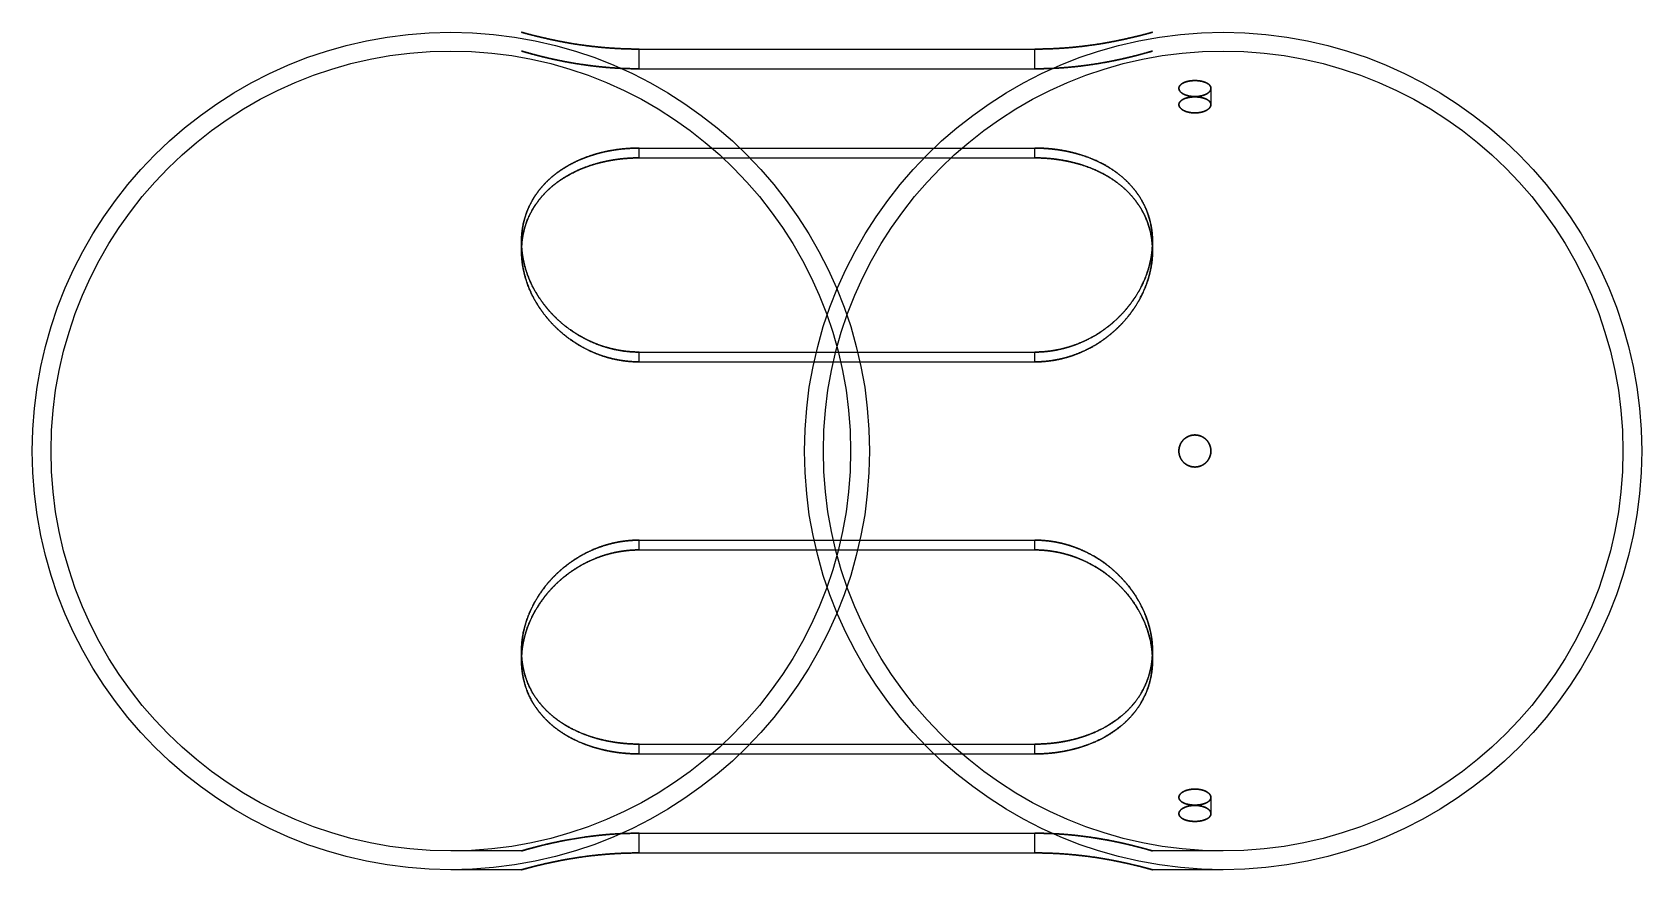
# Model space of a CAD drawing. Header units: millimetres. Extents: x -123 to 47, y -44 to 44.
import ezdxf

# ---------------------------------------------------------------- set-up
doc = ezdxf.new("R2010")
doc.units = ezdxf.units.MM

msp = doc.modelspace()

# ---------------------------------------------------------------- linework, layer by layer
for p, q in [((-59, 42.66, -12.5), (-17, 42.66, -12.5)), ((-59, 42.66, 12.5), (-17, 42.66, 12.5)), ((-59, 40.57, -12.5), (-59, 42.66, -12.5)), ((-59, 40.57, 12.5), (-59, 42.66, 12.5)), ((-59, 42.66, -12.5), (-17, 42.66, -12.5)), ((-59, 40.57, -12.5), (-59, 42.66, -12.5)), ((-59, 40.57, 12.5), (-59, 42.66, 12.5)), ((-59, 42.66, 12.5), (-17, 42.66, 12.5)), ((-17, 40.57, -12.5), (-17, 42.66, -12.5)), ((-17, 40.57, 12.5), (-17, 42.66, 12.5)), ((-17, 40.57, 12.5), (-17, 42.66, 12.5)), ((-17, 40.57, -12.5), (-17, 42.66, -12.5)), ((-59, 40.57, -12.5), (-17, 40.57, -12.5)), ((-59, 40.57, 12.5), (-17, 40.57, 12.5)), ((-59, 40.57, 12.5), (-17, 40.57, 12.5)), ((-59, 40.57, -12.5), (-17, 40.57, -12.5)), ((1.7, 38.49, 22.22), (1.7, 36.76, 21.22)), ((1.7, 38.49, 22.22), (1.7, 36.76, 21.22)), ((1.7, 38.49, -22.22), (1.7, 36.76, -21.22)), ((1.7, 38.49, -22.22), (1.7, 36.76, -21.22)), ((-59, 32.15, 30.69), (-17, 32.15, 30.69)), ((-59, 32.15, -30.69), (-17, 32.15, -30.69)), ((-59, 31.11, 28.88), (-59, 32.15, 30.69)), ((-59, 32.15, 30.69), (-17, 32.15, 30.69)), ((-59, 31.11, 28.88), (-59, 32.15, 30.69)), ((-59, 31.11, -28.88), (-59, 32.15, -30.69)), ((-59, 31.11, -28.88), (-59, 32.15, -30.69)), ((-59, 32.15, -30.69), (-17, 32.15, -30.69)), ((-59, 31.11, 28.88), (-17, 31.11, 28.88)), ((-59, 31.11, -28.88), (-17, 31.11, -28.88)), ((-59, 31.11, 28.88), (-17, 31.11, 28.88)), ((-59, 31.11, -28.88), (-17, 31.11, -28.88)), ((-17, 31.11, 28.88), (-17, 32.15, 30.69)), ((-17, 31.11, 28.88), (-17, 32.15, 30.69)), ((-17, 31.11, -28.88), (-17, 32.15, -30.69)), ((-17, 31.11, -28.88), (-17, 32.15, -30.69)), ((-59, 10.5, 43.19), (-17, 10.5, 43.19)), ((-59, 10.5, -43.19), (-17, 10.5, -43.19)), ((-59, 9.46, 41.38), (-59, 10.5, 43.19)), ((-59, 9.46, 41.38), (-59, 10.5, 43.19)), ((-59, 10.5, 43.19), (-17, 10.5, 43.19)), ((-59, 9.46, -41.38), (-59, 10.5, -43.19)), ((-59, 10.5, -43.19), (-17, 10.5, -43.19)), ((-59, 9.46, -41.38), (-59, 10.5, -43.19)), ((-17, 9.46, 41.38), (-17, 10.5, 43.19)), ((-17, 9.46, 41.38), (-17, 10.5, 43.19)), ((-17, 9.46, -41.38), (-17, 10.5, -43.19)), ((-17, 9.46, -41.38), (-17, 10.5, -43.19)), ((-59, 9.46, 41.38), (-17, 9.46, 41.38)), ((-59, 9.46, -41.38), (-17, 9.46, -41.38)), ((-59, 9.46, 41.38), (-17, 9.46, 41.38)), ((-59, 9.46, -41.38), (-17, 9.46, -41.38)), ((1.7, 0, 42.45), (1.7, 0, 44.45)), ((1.7, 0, 42.45), (1.7, 0, 44.45)), ((1.7, 0, -44.45), (1.7, 0, -42.45)), ((1.7, 0, -44.45), (1.7, 0, -42.45)), ((-59, -10.5, 43.19), (-59, -9.46, 41.38)), ((-59, -9.46, 41.38), (-17, -9.46, 41.38)), ((-59, -10.5, 43.19), (-59, -9.46, 41.38)), ((-59, -10.5, -43.19), (-59, -9.46, -41.38)), ((-59, -9.46, -41.38), (-17, -9.46, -41.38)), ((-59, -10.5, -43.19), (-59, -9.46, -41.38)), ((-59, -9.46, 41.38), (-17, -9.46, 41.38)), ((-59, -9.46, -41.38), (-17, -9.46, -41.38)), ((-17, -10.5, 43.19), (-17, -9.46, 41.38)), ((-17, -10.5, 43.19), (-17, -9.46, 41.38)), ((-17, -10.5, -43.19), (-17, -9.46, -41.38)), ((-17, -10.5, -43.19), (-17, -9.46, -41.38)), ((-59, -10.5, 43.19), (-17, -10.5, 43.19)), ((-59, -10.5, -43.19), (-17, -10.5, -43.19)), ((-59, -10.5, 43.19), (-17, -10.5, 43.19)), ((-59, -10.5, -43.19), (-17, -10.5, -43.19)), ((-59, -32.15, 30.69), (-59, -31.11, 28.88)), ((-59, -31.11, 28.88), (-17, -31.11, 28.88)), ((-59, -32.15, 30.69), (-59, -31.11, 28.88)), ((-59, -32.15, -30.69), (-59, -31.11, -28.88)), ((-59, -31.11, -28.88), (-17, -31.11, -28.88)), ((-59, -32.15, -30.69), (-59, -31.11, -28.88)), ((-59, -31.11, 28.88), (-17, -31.11, 28.88)), ((-59, -31.11, -28.88), (-17, -31.11, -28.88)), ((-59, -32.15, 30.69), (-17, -32.15, 30.69)), ((-59, -32.15, -30.69), (-17, -32.15, -30.69)), ((-59, -32.15, 30.69), (-17, -32.15, 30.69)), ((-59, -32.15, -30.69), (-17, -32.15, -30.69)), ((-17, -32.15, 30.69), (-17, -31.11, 28.88)), ((-17, -32.15, 30.69), (-17, -31.11, 28.88)), ((-17, -32.15, -30.69), (-17, -31.11, -28.88)), ((-17, -32.15, -30.69), (-17, -31.11, -28.88)), ((1.7, -36.76, 21.23), (1.7, -38.49, 22.23)), ((1.7, -36.76, 21.23), (1.7, -38.49, 22.23)), ((1.7, -36.76, -21.23), (1.7, -38.49, -22.23)), ((1.7, -36.76, -21.23), (1.7, -38.49, -22.23)), ((-59, -40.57, -12.5), (-17, -40.57, -12.5)), ((-59, -42.66, -12.5), (-59, -40.57, -12.5)), ((-59, -42.66, -12.5), (-59, -40.57, -12.5)), ((-59, -42.66, 12.5), (-59, -40.57, 12.5)), ((-59, -42.66, 12.5), (-59, -40.57, 12.5)), ((-59, -40.57, 12.5), (-17, -40.57, 12.5)), ((-59, -40.57, 12.5), (-17, -40.57, 12.5)), ((-59, -40.57, -12.5), (-17, -40.57, -12.5)), ((-17, -42.66, 12.5), (-17, -40.57, 12.5)), ((-17, -42.66, -12.5), (-17, -40.57, -12.5)), ((-17, -42.66, -12.5), (-17, -40.57, -12.5)), ((-17, -42.66, 12.5), (-17, -40.57, 12.5)), ((-71.5, -42.45), (-79, -42.45)), ((-71.5, -42.45), (-79, -42.45)), ((-59, -42.66, -12.5), (-17, -42.66, -12.5)), ((-59, -42.66, 12.5), (-17, -42.66, 12.5)), ((-59, -42.66, -12.5), (-17, -42.66, -12.5)), ((-59, -42.66, 12.5), (-17, -42.66, 12.5)), ((3, -42.45), (-4.5, -42.45)), ((3, -42.45), (-4.5, -42.45)), ((-71.5, -44.45), (-79, -44.45)), ((-71.5, -44.45), (-79, -44.45)), ((3, -44.45), (-4.5, -44.45)), ((3, -44.45), (-4.5, -44.45))]:
    msp.add_line(p, q)
for centre, radius in [((-79, 0), 44.45), ((-79, 0), 44.45), ((3, 0), 44.45), ((3, 0), 44.45), ((-79, 0), 42.45), ((-79, 0), 42.45), ((3, 0), 42.45), ((3, 0), 42.45)]:
    msp.add_circle(centre, radius)
for points, degree, knots in [([(-59, 42.66, -12.5), (-59.94, 42.66, -12.5), (-60.89, 42.68, -12.42), (-61.82, 42.73, -12.26), (-62.75, 42.8, -12.01), (-63.66, 42.89, -11.68), (-64.56, 43, -11.27), (-65.43, 43.13, -10.77), (-66.99, 43.39, -9.65), (-67.7, 43.53, -9.05), (-68.38, 43.67, -8.38), (-69.02, 43.81, -7.63), (-69.6, 43.95, -6.79), (-70.12, 44.08, -5.88), (-70.56, 44.19, -4.88), (-71.19, 44.36, -2.92), (-71.41, 44.42, -1.98), (-71.54, 44.46, -1), (-71.59, 44.48, 0), (-71.54, 44.46, 1), (-71.41, 44.42, 1.98), (-71.19, 44.36, 2.92), (-70.56, 44.19, 4.88), (-70.12, 44.08, 5.88), (-69.6, 43.95, 6.79), (-69.02, 43.81, 7.63), (-68.38, 43.67, 8.38), (-67.7, 43.53, 9.05), (-66.99, 43.39, 9.65), (-65.43, 43.13, 10.77), (-64.56, 43, 11.27), (-63.66, 42.89, 11.68), (-62.75, 42.8, 12.01), (-61.82, 42.73, 12.26), (-60.89, 42.68, 12.42), (-59.94, 42.66, 12.5), (-59, 42.66, 12.5)], 8, [0, 0, 0, 0, 0, 0, 0, 0, 0, 0.222151, 0.222151, 0.222151, 0.222151, 0.222151, 0.222151, 0.222151, 0.418548, 0.418548, 0.418548, 0.418548, 0.418548, 0.418548, 0.418548, 0.581474, 0.581474, 0.581474, 0.581474, 0.581474, 0.581474, 0.581474, 0.777861, 0.777861, 0.777861, 0.777861, 0.777861, 0.777861, 0.777861, 1, 1, 1, 1, 1, 1, 1, 1, 1]), ([(-59, 42.66, -12.5), (-59.94, 42.66, -12.5), (-60.89, 42.68, -12.42), (-61.82, 42.73, -12.26), (-62.75, 42.8, -12.01), (-63.66, 42.89, -11.68), (-64.56, 43, -11.27), (-65.43, 43.13, -10.77), (-66.99, 43.39, -9.65), (-67.7, 43.53, -9.05), (-68.38, 43.67, -8.38), (-69.02, 43.81, -7.63), (-69.6, 43.95, -6.79), (-70.12, 44.08, -5.88), (-70.56, 44.19, -4.88), (-71.19, 44.36, -2.92), (-71.41, 44.42, -1.98), (-71.54, 44.46, -1), (-71.59, 44.48, 0), (-71.54, 44.46, 1), (-71.41, 44.42, 1.98), (-71.19, 44.36, 2.92), (-70.56, 44.19, 4.88), (-70.12, 44.08, 5.88), (-69.6, 43.95, 6.79), (-69.02, 43.81, 7.63), (-68.38, 43.67, 8.38), (-67.7, 43.53, 9.05), (-66.99, 43.39, 9.65), (-65.43, 43.13, 10.77), (-64.56, 43, 11.27), (-63.66, 42.89, 11.68), (-62.75, 42.8, 12.01), (-61.82, 42.73, 12.26), (-60.89, 42.68, 12.42), (-59.94, 42.66, 12.5), (-59, 42.66, 12.5)], 8, [0, 0, 0, 0, 0, 0, 0, 0, 0, 0.222151, 0.222151, 0.222151, 0.222151, 0.222151, 0.222151, 0.222151, 0.418548, 0.418548, 0.418548, 0.418548, 0.418548, 0.418548, 0.418548, 0.581474, 0.581474, 0.581474, 0.581474, 0.581474, 0.581474, 0.581474, 0.777861, 0.777861, 0.777861, 0.777861, 0.777861, 0.777861, 0.777861, 1, 1, 1, 1, 1, 1, 1, 1, 1]), ([(-17, 42.66, 12.5), (-16.06, 42.66, 12.5), (-15.11, 42.68, 12.42), (-14.18, 42.73, 12.26), (-13.25, 42.8, 12.01), (-12.34, 42.89, 11.68), (-11.44, 43, 11.27), (-10.57, 43.13, 10.77), (-9.01, 43.39, 9.65), (-8.3, 43.53, 9.05), (-7.62, 43.67, 8.38), (-6.98, 43.81, 7.63), (-6.4, 43.95, 6.79), (-5.88, 44.08, 5.88), (-5.44, 44.19, 4.88), (-4.81, 44.36, 2.92), (-4.59, 44.42, 1.98), (-4.46, 44.46, 1), (-4.41, 44.48, 0), (-4.46, 44.46, -1), (-4.59, 44.42, -1.98), (-4.81, 44.36, -2.92), (-5.44, 44.19, -4.88), (-5.88, 44.08, -5.88), (-6.4, 43.95, -6.79), (-6.98, 43.81, -7.63), (-7.62, 43.67, -8.38), (-8.3, 43.53, -9.05), (-9.01, 43.39, -9.65), (-10.57, 43.13, -10.77), (-11.44, 43, -11.27), (-12.34, 42.89, -11.68), (-13.25, 42.8, -12.01), (-14.18, 42.73, -12.26), (-15.11, 42.68, -12.42), (-16.06, 42.66, -12.5), (-17, 42.66, -12.5)], 8, [0, 0, 0, 0, 0, 0, 0, 0, 0, 0.222145, 0.222145, 0.222145, 0.222145, 0.222145, 0.222145, 0.222145, 0.418537, 0.418537, 0.418537, 0.418537, 0.418537, 0.418537, 0.418537, 0.581465, 0.581465, 0.581465, 0.581465, 0.581465, 0.581465, 0.581465, 0.777856, 0.777856, 0.777856, 0.777856, 0.777856, 0.777856, 0.777856, 1, 1, 1, 1, 1, 1, 1, 1, 1]), ([(-17, 42.66, 12.5), (-16.06, 42.66, 12.5), (-15.11, 42.68, 12.42), (-14.18, 42.73, 12.26), (-13.25, 42.8, 12.01), (-12.34, 42.89, 11.68), (-11.44, 43, 11.27), (-10.57, 43.13, 10.77), (-9.01, 43.39, 9.65), (-8.3, 43.53, 9.05), (-7.62, 43.67, 8.38), (-6.98, 43.81, 7.63), (-6.4, 43.95, 6.79), (-5.88, 44.08, 5.88), (-5.44, 44.19, 4.88), (-4.81, 44.36, 2.92), (-4.59, 44.42, 1.98), (-4.46, 44.46, 1), (-4.41, 44.48, 0), (-4.46, 44.46, -1), (-4.59, 44.42, -1.98), (-4.81, 44.36, -2.92), (-5.44, 44.19, -4.88), (-5.88, 44.08, -5.88), (-6.4, 43.95, -6.79), (-6.98, 43.81, -7.63), (-7.62, 43.67, -8.38), (-8.3, 43.53, -9.05), (-9.01, 43.39, -9.65), (-10.57, 43.13, -10.77), (-11.44, 43, -11.27), (-12.34, 42.89, -11.68), (-13.25, 42.8, -12.01), (-14.18, 42.73, -12.26), (-15.11, 42.68, -12.42), (-16.06, 42.66, -12.5), (-17, 42.66, -12.5)], 8, [0, 0, 0, 0, 0, 0, 0, 0, 0, 0.222145, 0.222145, 0.222145, 0.222145, 0.222145, 0.222145, 0.222145, 0.418537, 0.418537, 0.418537, 0.418537, 0.418537, 0.418537, 0.418537, 0.581465, 0.581465, 0.581465, 0.581465, 0.581465, 0.581465, 0.581465, 0.777856, 0.777856, 0.777856, 0.777856, 0.777856, 0.777856, 0.777856, 1, 1, 1, 1, 1, 1, 1, 1, 1]), ([(-59, 40.57, -12.5), (-59.98, 40.57, -12.5), (-60.95, 40.59, -12.41), (-61.92, 40.65, -12.24), (-62.88, 40.73, -11.98), (-63.82, 40.83, -11.63), (-64.74, 40.96, -11.19), (-65.63, 41.1, -10.65), (-67.18, 41.38, -9.49), (-67.86, 41.51, -8.9), (-68.5, 41.66, -8.24), (-69.11, 41.8, -7.5), (-69.66, 41.94, -6.69), (-70.15, 42.07, -5.8), (-70.57, 42.19, -4.84), (-71.19, 42.36, -2.92), (-71.41, 42.42, -1.98), (-71.54, 42.46, -1), (-71.59, 42.48, 0), (-71.54, 42.46, 1), (-71.41, 42.42, 1.98), (-71.19, 42.36, 2.92), (-70.56, 42.18, 4.88), (-70.12, 42.06, 5.88), (-69.6, 41.92, 6.79), (-69.02, 41.78, 7.63), (-68.38, 41.63, 8.38), (-67.7, 41.48, 9.05), (-66.99, 41.34, 9.65), (-65.43, 41.07, 10.77), (-64.56, 40.93, 11.27), (-63.67, 40.81, 11.68), (-62.75, 40.72, 12.01), (-61.82, 40.64, 12.26), (-60.89, 40.59, 12.42), (-59.94, 40.57, 12.5), (-59, 40.57, 12.5)], 8, [0, 0, 0, 0, 0, 0, 0, 0, 0, 0.229524, 0.229524, 0.229524, 0.229524, 0.229524, 0.229524, 0.229524, 0.418519, 0.418519, 0.418519, 0.418519, 0.418519, 0.418519, 0.418519, 0.581391, 0.581391, 0.581391, 0.581391, 0.581391, 0.581391, 0.581391, 0.777906, 0.777906, 0.777906, 0.777906, 0.777906, 0.777906, 0.777906, 1, 1, 1, 1, 1, 1, 1, 1, 1]), ([(-59, 40.57, -12.5), (-59.98, 40.57, -12.5), (-60.95, 40.59, -12.41), (-61.92, 40.65, -12.24), (-62.88, 40.73, -11.98), (-63.82, 40.83, -11.63), (-64.74, 40.96, -11.19), (-65.63, 41.1, -10.65), (-67.18, 41.38, -9.49), (-67.86, 41.51, -8.9), (-68.5, 41.66, -8.24), (-69.11, 41.8, -7.5), (-69.66, 41.94, -6.69), (-70.15, 42.07, -5.8), (-70.57, 42.19, -4.84), (-71.19, 42.36, -2.92), (-71.41, 42.42, -1.98), (-71.54, 42.46, -1), (-71.59, 42.48, 0), (-71.54, 42.46, 1), (-71.41, 42.42, 1.98), (-71.19, 42.36, 2.92), (-70.56, 42.18, 4.88), (-70.12, 42.06, 5.88), (-69.6, 41.92, 6.79), (-69.02, 41.78, 7.63), (-68.38, 41.63, 8.38), (-67.7, 41.48, 9.05), (-66.99, 41.34, 9.65), (-65.43, 41.07, 10.77), (-64.56, 40.93, 11.27), (-63.67, 40.81, 11.68), (-62.75, 40.72, 12.01), (-61.82, 40.64, 12.26), (-60.89, 40.59, 12.42), (-59.94, 40.57, 12.5), (-59, 40.57, 12.5)], 8, [0, 0, 0, 0, 0, 0, 0, 0, 0, 0.229524, 0.229524, 0.229524, 0.229524, 0.229524, 0.229524, 0.229524, 0.418519, 0.418519, 0.418519, 0.418519, 0.418519, 0.418519, 0.418519, 0.581391, 0.581391, 0.581391, 0.581391, 0.581391, 0.581391, 0.581391, 0.777906, 0.777906, 0.777906, 0.777906, 0.777906, 0.777906, 0.777906, 1, 1, 1, 1, 1, 1, 1, 1, 1]), ([(-17, 40.57, 12.5), (-16.02, 40.57, 12.5), (-15.05, 40.59, 12.41), (-14.08, 40.65, 12.24), (-13.12, 40.73, 11.98), (-12.18, 40.83, 11.63), (-11.26, 40.96, 11.19), (-10.37, 41.1, 10.65), (-8.82, 41.38, 9.49), (-8.14, 41.51, 8.9), (-7.5, 41.66, 8.24), (-6.89, 41.8, 7.5), (-6.34, 41.94, 6.69), (-5.85, 42.07, 5.8), (-5.43, 42.19, 4.84), (-4.81, 42.36, 2.92), (-4.59, 42.42, 1.98), (-4.46, 42.46, 1), (-4.41, 42.48, 0), (-4.46, 42.46, -1), (-4.59, 42.42, -1.98), (-4.81, 42.36, -2.92), (-5.44, 42.18, -4.88), (-5.88, 42.06, -5.88), (-6.4, 41.92, -6.79), (-6.98, 41.78, -7.63), (-7.62, 41.63, -8.38), (-8.3, 41.48, -9.05), (-9.01, 41.34, -9.65), (-10.57, 41.07, -10.77), (-11.44, 40.93, -11.27), (-12.33, 40.81, -11.68), (-13.25, 40.72, -12.01), (-14.18, 40.64, -12.26), (-15.11, 40.59, -12.42), (-16.06, 40.57, -12.5), (-17, 40.57, -12.5)], 8, [0, 0, 0, 0, 0, 0, 0, 0, 0, 0.229518, 0.229518, 0.229518, 0.229518, 0.229518, 0.229518, 0.229518, 0.418508, 0.418508, 0.418508, 0.418508, 0.418508, 0.418508, 0.418508, 0.581382, 0.581382, 0.581382, 0.581382, 0.581382, 0.581382, 0.581382, 0.777901, 0.777901, 0.777901, 0.777901, 0.777901, 0.777901, 0.777901, 1, 1, 1, 1, 1, 1, 1, 1, 1]), ([(-17, 40.57, 12.5), (-16.02, 40.57, 12.5), (-15.05, 40.59, 12.41), (-14.08, 40.65, 12.24), (-13.12, 40.73, 11.98), (-12.18, 40.83, 11.63), (-11.26, 40.96, 11.19), (-10.37, 41.1, 10.65), (-8.82, 41.38, 9.49), (-8.14, 41.51, 8.9), (-7.5, 41.66, 8.24), (-6.89, 41.8, 7.5), (-6.34, 41.94, 6.69), (-5.85, 42.07, 5.8), (-5.43, 42.19, 4.84), (-4.81, 42.36, 2.92), (-4.59, 42.42, 1.98), (-4.46, 42.46, 1), (-4.41, 42.48, 0), (-4.46, 42.46, -1), (-4.59, 42.42, -1.98), (-4.81, 42.36, -2.92), (-5.44, 42.18, -4.88), (-5.88, 42.06, -5.88), (-6.4, 41.92, -6.79), (-6.98, 41.78, -7.63), (-7.62, 41.63, -8.38), (-8.3, 41.48, -9.05), (-9.01, 41.34, -9.65), (-10.57, 41.07, -10.77), (-11.44, 40.93, -11.27), (-12.33, 40.81, -11.68), (-13.25, 40.72, -12.01), (-14.18, 40.64, -12.26), (-15.11, 40.59, -12.42), (-16.06, 40.57, -12.5), (-17, 40.57, -12.5)], 8, [0, 0, 0, 0, 0, 0, 0, 0, 0, 0.229518, 0.229518, 0.229518, 0.229518, 0.229518, 0.229518, 0.229518, 0.418508, 0.418508, 0.418508, 0.418508, 0.418508, 0.418508, 0.418508, 0.581382, 0.581382, 0.581382, 0.581382, 0.581382, 0.581382, 0.581382, 0.777901, 0.777901, 0.777901, 0.777901, 0.777901, 0.777901, 0.777901, 1, 1, 1, 1, 1, 1, 1, 1, 1]), ([(1.7, 38.49, 22.22), (1.7, 38.42, 22.36), (1.68, 38.34, 22.49), (1.65, 38.26, 22.62), (1.6, 38.19, 22.74), (1.54, 38.12, 22.86), (1.47, 38.06, 22.96), (1.33, 37.95, 23.14), (1.25, 37.9, 23.22), (1.17, 37.86, 23.29), (1.09, 37.82, 23.35), (1, 37.79, 23.41), (0.91, 37.76, 23.46), (0.71, 37.7, 23.55), (0.59, 37.67, 23.6), (0.48, 37.65, 23.63), (0.36, 37.63, 23.66), (0.24, 37.62, 23.67), (0.12, 37.62, 23.68), (-0.09, 37.62, 23.68), (-0.18, 37.62, 23.68), (-0.26, 37.63, 23.67), (-0.35, 37.63, 23.65), (-0.44, 37.65, 23.64), (-0.52, 37.66, 23.61), (-0.64, 37.68, 23.57), (-0.68, 37.69, 23.56), (-0.71, 37.7, 23.55), (-0.75, 37.71, 23.53), (-0.78, 37.72, 23.52), (-0.82, 37.73, 23.5), (-1.04, 37.8, 23.39), (-1.23, 37.87, 23.27), (-1.4, 37.97, 23.11), (-1.54, 38.08, 22.92), (-1.64, 38.21, 22.71), (-1.7, 38.35, 22.47), (-1.7, 38.64, 21.98), (-1.64, 38.77, 21.74), (-1.54, 38.9, 21.52), (-1.4, 39, 21.33), (-1.23, 39.09, 21.16), (-1.04, 39.16, 21.03), (-0.82, 39.22, 20.92), (-0.78, 39.23, 20.9), (-0.75, 39.24, 20.89), (-0.71, 39.24, 20.87), (-0.68, 39.25, 20.86), (-0.64, 39.26, 20.85), (-0.53, 39.28, 20.81), (-0.44, 39.29, 20.78), (-0.36, 39.3, 20.77), (-0.27, 39.31, 20.75), (-0.18, 39.31, 20.74), (-0.1, 39.32, 20.74), (0.11, 39.32, 20.74), (0.23, 39.31, 20.74), (0.35, 39.3, 20.76), (0.47, 39.29, 20.79), (0.59, 39.27, 20.82), (0.71, 39.25, 20.87), (0.91, 39.19, 20.97), (1, 39.17, 21.02), (1.09, 39.14, 21.08), (1.17, 39.1, 21.14), (1.25, 39.06, 21.21), (1.33, 39.02, 21.29), (1.47, 38.92, 21.48), (1.54, 38.86, 21.59), (1.6, 38.79, 21.7), (1.65, 38.72, 21.83), (1.68, 38.65, 21.96), (1.7, 38.57, 22.09), (1.7, 38.49, 22.22)], 7, [0, 0, 0, 0, 0, 0, 0, 0, 0.250803, 0.250803, 0.250803, 0.250803, 0.250803, 0.250803, 0.468936, 0.468936, 0.468936, 0.468936, 0.468936, 0.468936, 0.729245, 0.729245, 0.729245, 0.729245, 0.729245, 0.729245, 0.920579, 0.920579, 0.920579, 0.920579, 0.920579, 0.920579, 1, 1, 1, 1, 1, 1, 1.451695, 1.451695, 1.451695, 1.451695, 1.451695, 1.451695, 1.903391, 1.903391, 1.903391, 1.903391, 1.903391, 1.903391, 1.982812, 1.982812, 1.982812, 1.982812, 1.982812, 1.982812, 2.171387, 2.171387, 2.171387, 2.171387, 2.171387, 2.171387, 2.434457, 2.434457, 2.434457, 2.434457, 2.434457, 2.434457, 2.652592, 2.652592, 2.652592, 2.652592, 2.652592, 2.652592, 2.903396, 2.903396, 2.903396, 2.903396, 2.903396, 2.903396, 2.903396, 2.903396]), ([(1.7, 38.49, -22.22), (1.7, 38.57, -22.09), (1.68, 38.65, -21.96), (1.65, 38.72, -21.83), (1.6, 38.79, -21.7), (1.54, 38.86, -21.59), (1.47, 38.92, -21.48), (1.33, 39.02, -21.29), (1.25, 39.06, -21.21), (1.17, 39.1, -21.14), (1.09, 39.14, -21.08), (1, 39.17, -21.02), (0.91, 39.19, -20.97), (0.71, 39.25, -20.87), (0.59, 39.27, -20.82), (0.48, 39.29, -20.79), (0.36, 39.3, -20.76), (0.24, 39.31, -20.75), (0.12, 39.32, -20.74), (-0.09, 39.32, -20.74), (-0.18, 39.31, -20.74), (-0.26, 39.31, -20.75), (-0.35, 39.3, -20.76), (-0.44, 39.29, -20.78), (-0.52, 39.28, -20.81), (-0.64, 39.26, -20.85), (-0.68, 39.25, -20.86), (-0.71, 39.24, -20.87), (-0.75, 39.24, -20.89), (-0.78, 39.23, -20.9), (-0.82, 39.22, -20.92), (-1.04, 39.16, -21.03), (-1.23, 39.09, -21.16), (-1.4, 39, -21.33), (-1.54, 38.9, -21.52), (-1.64, 38.77, -21.74), (-1.7, 38.64, -21.98), (-1.7, 38.35, -22.47), (-1.64, 38.21, -22.71), (-1.54, 38.08, -22.92), (-1.4, 37.97, -23.11), (-1.23, 37.87, -23.27), (-1.04, 37.8, -23.39), (-0.82, 37.73, -23.5), (-0.78, 37.72, -23.52), (-0.75, 37.71, -23.53), (-0.71, 37.7, -23.55), (-0.68, 37.69, -23.56), (-0.64, 37.68, -23.57), (-0.53, 37.66, -23.61), (-0.44, 37.65, -23.64), (-0.36, 37.63, -23.65), (-0.27, 37.63, -23.67), (-0.18, 37.62, -23.68), (-0.1, 37.62, -23.68), (0.11, 37.62, -23.68), (0.23, 37.62, -23.67), (0.35, 37.63, -23.66), (0.47, 37.65, -23.63), (0.59, 37.67, -23.6), (0.71, 37.7, -23.55), (0.91, 37.76, -23.46), (1, 37.79, -23.41), (1.09, 37.82, -23.35), (1.17, 37.86, -23.29), (1.25, 37.9, -23.22), (1.33, 37.95, -23.14), (1.47, 38.06, -22.96), (1.54, 38.12, -22.86), (1.6, 38.19, -22.74), (1.65, 38.26, -22.62), (1.68, 38.34, -22.49), (1.7, 38.42, -22.36), (1.7, 38.49, -22.22)], 7, [0, 0, 0, 0, 0, 0, 0, 0, 0.250803, 0.250803, 0.250803, 0.250803, 0.250803, 0.250803, 0.468936, 0.468936, 0.468936, 0.468936, 0.468936, 0.468936, 0.729245, 0.729245, 0.729245, 0.729245, 0.729245, 0.729245, 0.920579, 0.920579, 0.920579, 0.920579, 0.920579, 0.920579, 1, 1, 1, 1, 1, 1, 1.451695, 1.451695, 1.451695, 1.451695, 1.451695, 1.451695, 1.903391, 1.903391, 1.903391, 1.903391, 1.903391, 1.903391, 1.982812, 1.982812, 1.982812, 1.982812, 1.982812, 1.982812, 2.171387, 2.171387, 2.171387, 2.171387, 2.171387, 2.171387, 2.434457, 2.434457, 2.434457, 2.434457, 2.434457, 2.434457, 2.652592, 2.652592, 2.652592, 2.652592, 2.652592, 2.652592, 2.903396, 2.903396, 2.903396, 2.903396, 2.903396, 2.903396, 2.903396, 2.903396]), ([(1.7, 38.49, 22.22), (1.7, 38.42, 22.36), (1.68, 38.34, 22.49), (1.65, 38.26, 22.62), (1.6, 38.19, 22.74), (1.54, 38.12, 22.86), (1.47, 38.06, 22.96), (1.33, 37.95, 23.14), (1.25, 37.9, 23.22), (1.17, 37.86, 23.29), (1.09, 37.82, 23.35), (1, 37.79, 23.41), (0.91, 37.76, 23.46), (0.71, 37.7, 23.55), (0.59, 37.67, 23.6), (0.48, 37.65, 23.63), (0.36, 37.63, 23.66), (0.24, 37.62, 23.67), (0.12, 37.62, 23.68), (-0.09, 37.62, 23.68), (-0.18, 37.62, 23.68), (-0.26, 37.63, 23.67), (-0.35, 37.63, 23.65), (-0.44, 37.65, 23.64), (-0.52, 37.66, 23.61), (-0.64, 37.68, 23.57), (-0.68, 37.69, 23.56), (-0.71, 37.7, 23.55), (-0.75, 37.71, 23.53), (-0.78, 37.72, 23.52), (-0.82, 37.73, 23.5), (-1.04, 37.8, 23.39), (-1.23, 37.87, 23.27), (-1.4, 37.97, 23.11), (-1.54, 38.08, 22.92), (-1.64, 38.21, 22.71), (-1.7, 38.35, 22.47), (-1.7, 38.64, 21.98), (-1.64, 38.77, 21.74), (-1.54, 38.9, 21.52), (-1.4, 39, 21.33), (-1.23, 39.09, 21.16), (-1.04, 39.16, 21.03), (-0.82, 39.22, 20.92), (-0.78, 39.23, 20.9), (-0.75, 39.24, 20.89), (-0.71, 39.24, 20.87), (-0.68, 39.25, 20.86), (-0.64, 39.26, 20.85), (-0.53, 39.28, 20.81), (-0.44, 39.29, 20.78), (-0.36, 39.3, 20.77), (-0.27, 39.31, 20.75), (-0.18, 39.31, 20.74), (-0.1, 39.32, 20.74), (0.11, 39.32, 20.74), (0.23, 39.31, 20.74), (0.35, 39.3, 20.76), (0.47, 39.29, 20.79), (0.59, 39.27, 20.82), (0.71, 39.25, 20.87), (0.91, 39.19, 20.97), (1, 39.17, 21.02), (1.09, 39.14, 21.08), (1.17, 39.1, 21.14), (1.25, 39.06, 21.21), (1.33, 39.02, 21.29), (1.47, 38.92, 21.48), (1.54, 38.86, 21.59), (1.6, 38.79, 21.7), (1.65, 38.72, 21.83), (1.68, 38.65, 21.96), (1.7, 38.57, 22.09), (1.7, 38.49, 22.22)], 7, [0, 0, 0, 0, 0, 0, 0, 0, 0.250803, 0.250803, 0.250803, 0.250803, 0.250803, 0.250803, 0.468936, 0.468936, 0.468936, 0.468936, 0.468936, 0.468936, 0.729245, 0.729245, 0.729245, 0.729245, 0.729245, 0.729245, 0.920579, 0.920579, 0.920579, 0.920579, 0.920579, 0.920579, 1, 1, 1, 1, 1, 1, 1.451695, 1.451695, 1.451695, 1.451695, 1.451695, 1.451695, 1.903391, 1.903391, 1.903391, 1.903391, 1.903391, 1.903391, 1.982812, 1.982812, 1.982812, 1.982812, 1.982812, 1.982812, 2.171387, 2.171387, 2.171387, 2.171387, 2.171387, 2.171387, 2.434457, 2.434457, 2.434457, 2.434457, 2.434457, 2.434457, 2.652592, 2.652592, 2.652592, 2.652592, 2.652592, 2.652592, 2.903396, 2.903396, 2.903396, 2.903396, 2.903396, 2.903396, 2.903396, 2.903396]), ([(1.7, 38.49, -22.22), (1.7, 38.57, -22.09), (1.68, 38.65, -21.96), (1.65, 38.72, -21.83), (1.6, 38.79, -21.7), (1.54, 38.86, -21.59), (1.47, 38.92, -21.48), (1.33, 39.02, -21.29), (1.25, 39.06, -21.21), (1.17, 39.1, -21.14), (1.09, 39.14, -21.08), (1, 39.17, -21.02), (0.91, 39.19, -20.97), (0.71, 39.25, -20.87), (0.59, 39.27, -20.82), (0.48, 39.29, -20.79), (0.36, 39.3, -20.76), (0.24, 39.31, -20.75), (0.12, 39.32, -20.74), (-0.09, 39.32, -20.74), (-0.18, 39.31, -20.74), (-0.26, 39.31, -20.75), (-0.35, 39.3, -20.76), (-0.44, 39.29, -20.78), (-0.52, 39.28, -20.81), (-0.64, 39.26, -20.85), (-0.68, 39.25, -20.86), (-0.71, 39.24, -20.87), (-0.75, 39.24, -20.89), (-0.78, 39.23, -20.9), (-0.82, 39.22, -20.92), (-1.04, 39.16, -21.03), (-1.23, 39.09, -21.16), (-1.4, 39, -21.33), (-1.54, 38.9, -21.52), (-1.64, 38.77, -21.74), (-1.7, 38.64, -21.98), (-1.7, 38.35, -22.47), (-1.64, 38.21, -22.71), (-1.54, 38.08, -22.92), (-1.4, 37.97, -23.11), (-1.23, 37.87, -23.27), (-1.04, 37.8, -23.39), (-0.82, 37.73, -23.5), (-0.78, 37.72, -23.52), (-0.75, 37.71, -23.53), (-0.71, 37.7, -23.55), (-0.68, 37.69, -23.56), (-0.64, 37.68, -23.57), (-0.53, 37.66, -23.61), (-0.44, 37.65, -23.64), (-0.36, 37.63, -23.65), (-0.27, 37.63, -23.67), (-0.18, 37.62, -23.68), (-0.1, 37.62, -23.68), (0.11, 37.62, -23.68), (0.23, 37.62, -23.67), (0.35, 37.63, -23.66), (0.47, 37.65, -23.63), (0.59, 37.67, -23.6), (0.71, 37.7, -23.55), (0.91, 37.76, -23.46), (1, 37.79, -23.41), (1.09, 37.82, -23.35), (1.17, 37.86, -23.29), (1.25, 37.9, -23.22), (1.33, 37.95, -23.14), (1.47, 38.06, -22.96), (1.54, 38.12, -22.86), (1.6, 38.19, -22.74), (1.65, 38.26, -22.62), (1.68, 38.34, -22.49), (1.7, 38.42, -22.36), (1.7, 38.49, -22.22)], 7, [0, 0, 0, 0, 0, 0, 0, 0, 0.250803, 0.250803, 0.250803, 0.250803, 0.250803, 0.250803, 0.468936, 0.468936, 0.468936, 0.468936, 0.468936, 0.468936, 0.729245, 0.729245, 0.729245, 0.729245, 0.729245, 0.729245, 0.920579, 0.920579, 0.920579, 0.920579, 0.920579, 0.920579, 1, 1, 1, 1, 1, 1, 1.451695, 1.451695, 1.451695, 1.451695, 1.451695, 1.451695, 1.903391, 1.903391, 1.903391, 1.903391, 1.903391, 1.903391, 1.982812, 1.982812, 1.982812, 1.982812, 1.982812, 1.982812, 2.171387, 2.171387, 2.171387, 2.171387, 2.171387, 2.171387, 2.434457, 2.434457, 2.434457, 2.434457, 2.434457, 2.434457, 2.652592, 2.652592, 2.652592, 2.652592, 2.652592, 2.652592, 2.903396, 2.903396, 2.903396, 2.903396, 2.903396, 2.903396, 2.903396, 2.903396]), ([(1.7, 36.76, 21.22), (1.7, 36.69, 21.36), (1.68, 36.61, 21.49), (1.65, 36.53, 21.62), (1.6, 36.46, 21.74), (1.54, 36.39, 21.86), (1.47, 36.33, 21.96), (1.33, 36.22, 22.14), (1.25, 36.17, 22.22), (1.17, 36.13, 22.29), (1.09, 36.09, 22.35), (1, 36.05, 22.41), (0.91, 36.02, 22.46), (0.71, 35.96, 22.55), (0.59, 35.94, 22.6), (0.48, 35.92, 22.63), (0.36, 35.9, 22.66), (0.24, 35.89, 22.67), (0.12, 35.88, 22.68), (-0.09, 35.88, 22.68), (-0.18, 35.89, 22.68), (-0.26, 35.89, 22.67), (-0.35, 35.9, 22.65), (-0.44, 35.91, 22.63), (-0.52, 35.93, 22.61), (-0.64, 35.95, 22.57), (-0.68, 35.96, 22.56), (-0.71, 35.97, 22.55), (-0.75, 35.98, 22.53), (-0.78, 35.98, 22.52), (-0.82, 35.99, 22.5), (-1.04, 36.06, 22.39), (-1.23, 36.14, 22.27), (-1.4, 36.24, 22.11), (-1.54, 36.35, 21.92), (-1.64, 36.48, 21.71), (-1.7, 36.62, 21.47), (-1.7, 36.91, 20.98), (-1.64, 37.04, 20.74), (-1.54, 37.16, 20.52), (-1.4, 37.27, 20.33), (-1.23, 37.36, 20.16), (-1.04, 37.43, 20.03), (-0.82, 37.49, 19.92), (-0.78, 37.49, 19.9), (-0.75, 37.5, 19.89), (-0.71, 37.51, 19.87), (-0.68, 37.52, 19.86), (-0.64, 37.52, 19.85), (-0.53, 37.55, 19.81), (-0.44, 37.56, 19.78), (-0.36, 37.57, 19.76), (-0.27, 37.58, 19.75), (-0.18, 37.58, 19.74), (-0.1, 37.58, 19.74), (0.11, 37.58, 19.74), (0.23, 37.58, 19.74), (0.35, 37.57, 19.76), (0.47, 37.56, 19.79), (0.59, 37.54, 19.82), (0.71, 37.51, 19.87), (0.91, 37.46, 19.97), (1, 37.43, 20.02), (1.09, 37.4, 20.08), (1.17, 37.37, 20.14), (1.25, 37.33, 20.21), (1.33, 37.29, 20.29), (1.47, 37.18, 20.48), (1.54, 37.12, 20.59), (1.6, 37.06, 20.7), (1.65, 36.99, 20.83), (1.68, 36.92, 20.96), (1.7, 36.84, 21.09), (1.7, 36.76, 21.22)], 7, [0, 0, 0, 0, 0, 0, 0, 0, 0.250805, 0.250805, 0.250805, 0.250805, 0.250805, 0.250805, 0.46894, 0.46894, 0.46894, 0.46894, 0.46894, 0.46894, 0.729247, 0.729247, 0.729247, 0.729247, 0.729247, 0.729247, 0.920579, 0.920579, 0.920579, 0.920579, 0.920579, 0.920579, 1, 1, 1, 1, 1, 1, 1.4517, 1.4517, 1.4517, 1.4517, 1.4517, 1.4517, 1.903401, 1.903401, 1.903401, 1.903401, 1.903401, 1.903401, 1.982822, 1.982822, 1.982822, 1.982822, 1.982822, 1.982822, 2.171395, 2.171395, 2.171395, 2.171395, 2.171395, 2.171395, 2.434463, 2.434463, 2.434463, 2.434463, 2.434463, 2.434463, 2.6526, 2.6526, 2.6526, 2.6526, 2.6526, 2.6526, 2.903406, 2.903406, 2.903406, 2.903406, 2.903406, 2.903406, 2.903406, 2.903406]), ([(1.7, 36.76, -21.22), (1.7, 36.84, -21.09), (1.68, 36.92, -20.96), (1.65, 36.99, -20.83), (1.6, 37.06, -20.7), (1.54, 37.12, -20.59), (1.47, 37.18, -20.48), (1.33, 37.29, -20.29), (1.25, 37.33, -20.21), (1.17, 37.37, -20.14), (1.09, 37.4, -20.08), (1, 37.43, -20.02), (0.91, 37.46, -19.97), (0.71, 37.51, -19.87), (0.59, 37.54, -19.82), (0.48, 37.56, -19.79), (0.36, 37.57, -19.76), (0.24, 37.58, -19.74), (0.12, 37.58, -19.74), (-0.09, 37.58, -19.74), (-0.18, 37.58, -19.74), (-0.26, 37.58, -19.75), (-0.35, 37.57, -19.76), (-0.44, 37.56, -19.78), (-0.52, 37.55, -19.81), (-0.64, 37.52, -19.85), (-0.68, 37.52, -19.86), (-0.71, 37.51, -19.87), (-0.75, 37.5, -19.89), (-0.78, 37.49, -19.9), (-0.82, 37.49, -19.92), (-1.04, 37.43, -20.03), (-1.23, 37.36, -20.16), (-1.4, 37.27, -20.33), (-1.54, 37.16, -20.52), (-1.64, 37.04, -20.74), (-1.7, 36.91, -20.98), (-1.7, 36.62, -21.47), (-1.64, 36.48, -21.71), (-1.54, 36.35, -21.92), (-1.4, 36.24, -22.11), (-1.23, 36.14, -22.27), (-1.04, 36.06, -22.39), (-0.82, 35.99, -22.5), (-0.78, 35.98, -22.52), (-0.75, 35.98, -22.53), (-0.71, 35.97, -22.55), (-0.68, 35.96, -22.56), (-0.64, 35.95, -22.57), (-0.53, 35.93, -22.61), (-0.44, 35.91, -22.63), (-0.36, 35.9, -22.65), (-0.27, 35.89, -22.67), (-0.18, 35.89, -22.68), (-0.1, 35.88, -22.68), (0.11, 35.88, -22.68), (0.23, 35.89, -22.67), (0.35, 35.9, -22.66), (0.47, 35.91, -22.63), (0.59, 35.94, -22.6), (0.71, 35.96, -22.55), (0.91, 36.02, -22.46), (1, 36.05, -22.41), (1.09, 36.09, -22.35), (1.17, 36.13, -22.29), (1.25, 36.17, -22.22), (1.33, 36.22, -22.14), (1.47, 36.33, -21.96), (1.54, 36.39, -21.86), (1.6, 36.46, -21.74), (1.65, 36.53, -21.62), (1.68, 36.61, -21.49), (1.7, 36.69, -21.36), (1.7, 36.76, -21.22)], 7, [0, 0, 0, 0, 0, 0, 0, 0, 0.250805, 0.250805, 0.250805, 0.250805, 0.250805, 0.250805, 0.46894, 0.46894, 0.46894, 0.46894, 0.46894, 0.46894, 0.729247, 0.729247, 0.729247, 0.729247, 0.729247, 0.729247, 0.920579, 0.920579, 0.920579, 0.920579, 0.920579, 0.920579, 1, 1, 1, 1, 1, 1, 1.4517, 1.4517, 1.4517, 1.4517, 1.4517, 1.4517, 1.903401, 1.903401, 1.903401, 1.903401, 1.903401, 1.903401, 1.982822, 1.982822, 1.982822, 1.982822, 1.982822, 1.982822, 2.171395, 2.171395, 2.171395, 2.171395, 2.171395, 2.171395, 2.434463, 2.434463, 2.434463, 2.434463, 2.434463, 2.434463, 2.6526, 2.6526, 2.6526, 2.6526, 2.6526, 2.6526, 2.903406, 2.903406, 2.903406, 2.903406, 2.903406, 2.903406, 2.903406, 2.903406]), ([(1.7, 36.76, 21.22), (1.7, 36.69, 21.36), (1.68, 36.61, 21.49), (1.65, 36.53, 21.62), (1.6, 36.46, 21.74), (1.54, 36.39, 21.86), (1.47, 36.33, 21.96), (1.33, 36.22, 22.14), (1.25, 36.17, 22.22), (1.17, 36.13, 22.29), (1.09, 36.09, 22.35), (1, 36.05, 22.41), (0.91, 36.02, 22.46), (0.71, 35.96, 22.55), (0.59, 35.94, 22.6), (0.48, 35.92, 22.63), (0.36, 35.9, 22.66), (0.24, 35.89, 22.67), (0.12, 35.88, 22.68), (-0.09, 35.88, 22.68), (-0.18, 35.89, 22.68), (-0.26, 35.89, 22.67), (-0.35, 35.9, 22.65), (-0.44, 35.91, 22.63), (-0.52, 35.93, 22.61), (-0.64, 35.95, 22.57), (-0.68, 35.96, 22.56), (-0.71, 35.97, 22.55), (-0.75, 35.98, 22.53), (-0.78, 35.98, 22.52), (-0.82, 35.99, 22.5), (-1.04, 36.06, 22.39), (-1.23, 36.14, 22.27), (-1.4, 36.24, 22.11), (-1.54, 36.35, 21.92), (-1.64, 36.48, 21.71), (-1.7, 36.62, 21.47), (-1.7, 36.91, 20.98), (-1.64, 37.04, 20.74), (-1.54, 37.16, 20.52), (-1.4, 37.27, 20.33), (-1.23, 37.36, 20.16), (-1.04, 37.43, 20.03), (-0.82, 37.49, 19.92), (-0.78, 37.49, 19.9), (-0.75, 37.5, 19.89), (-0.71, 37.51, 19.87), (-0.68, 37.52, 19.86), (-0.64, 37.52, 19.85), (-0.53, 37.55, 19.81), (-0.44, 37.56, 19.78), (-0.36, 37.57, 19.76), (-0.27, 37.58, 19.75), (-0.18, 37.58, 19.74), (-0.1, 37.58, 19.74), (0.11, 37.58, 19.74), (0.23, 37.58, 19.74), (0.35, 37.57, 19.76), (0.47, 37.56, 19.79), (0.59, 37.54, 19.82), (0.71, 37.51, 19.87), (0.91, 37.46, 19.97), (1, 37.43, 20.02), (1.09, 37.4, 20.08), (1.17, 37.37, 20.14), (1.25, 37.33, 20.21), (1.33, 37.29, 20.29), (1.47, 37.18, 20.48), (1.54, 37.12, 20.59), (1.6, 37.06, 20.7), (1.65, 36.99, 20.83), (1.68, 36.92, 20.96), (1.7, 36.84, 21.09), (1.7, 36.76, 21.22)], 7, [0, 0, 0, 0, 0, 0, 0, 0, 0.250805, 0.250805, 0.250805, 0.250805, 0.250805, 0.250805, 0.46894, 0.46894, 0.46894, 0.46894, 0.46894, 0.46894, 0.729247, 0.729247, 0.729247, 0.729247, 0.729247, 0.729247, 0.920579, 0.920579, 0.920579, 0.920579, 0.920579, 0.920579, 1, 1, 1, 1, 1, 1, 1.4517, 1.4517, 1.4517, 1.4517, 1.4517, 1.4517, 1.903401, 1.903401, 1.903401, 1.903401, 1.903401, 1.903401, 1.982822, 1.982822, 1.982822, 1.982822, 1.982822, 1.982822, 2.171395, 2.171395, 2.171395, 2.171395, 2.171395, 2.171395, 2.434463, 2.434463, 2.434463, 2.434463, 2.434463, 2.434463, 2.6526, 2.6526, 2.6526, 2.6526, 2.6526, 2.6526, 2.903406, 2.903406, 2.903406, 2.903406, 2.903406, 2.903406, 2.903406, 2.903406]), ([(1.7, 36.76, -21.22), (1.7, 36.84, -21.09), (1.68, 36.92, -20.96), (1.65, 36.99, -20.83), (1.6, 37.06, -20.7), (1.54, 37.12, -20.59), (1.47, 37.18, -20.48), (1.33, 37.29, -20.29), (1.25, 37.33, -20.21), (1.17, 37.37, -20.14), (1.09, 37.4, -20.08), (1, 37.43, -20.02), (0.91, 37.46, -19.97), (0.71, 37.51, -19.87), (0.59, 37.54, -19.82), (0.48, 37.56, -19.79), (0.36, 37.57, -19.76), (0.24, 37.58, -19.74), (0.12, 37.58, -19.74), (-0.09, 37.58, -19.74), (-0.18, 37.58, -19.74), (-0.26, 37.58, -19.75), (-0.35, 37.57, -19.76), (-0.44, 37.56, -19.78), (-0.52, 37.55, -19.81), (-0.64, 37.52, -19.85), (-0.68, 37.52, -19.86), (-0.71, 37.51, -19.87), (-0.75, 37.5, -19.89), (-0.78, 37.49, -19.9), (-0.82, 37.49, -19.92), (-1.04, 37.43, -20.03), (-1.23, 37.36, -20.16), (-1.4, 37.27, -20.33), (-1.54, 37.16, -20.52), (-1.64, 37.04, -20.74), (-1.7, 36.91, -20.98), (-1.7, 36.62, -21.47), (-1.64, 36.48, -21.71), (-1.54, 36.35, -21.92), (-1.4, 36.24, -22.11), (-1.23, 36.14, -22.27), (-1.04, 36.06, -22.39), (-0.82, 35.99, -22.5), (-0.78, 35.98, -22.52), (-0.75, 35.98, -22.53), (-0.71, 35.97, -22.55), (-0.68, 35.96, -22.56), (-0.64, 35.95, -22.57), (-0.53, 35.93, -22.61), (-0.44, 35.91, -22.63), (-0.36, 35.9, -22.65), (-0.27, 35.89, -22.67), (-0.18, 35.89, -22.68), (-0.1, 35.88, -22.68), (0.11, 35.88, -22.68), (0.23, 35.89, -22.67), (0.35, 35.9, -22.66), (0.47, 35.91, -22.63), (0.59, 35.94, -22.6), (0.71, 35.96, -22.55), (0.91, 36.02, -22.46), (1, 36.05, -22.41), (1.09, 36.09, -22.35), (1.17, 36.13, -22.29), (1.25, 36.17, -22.22), (1.33, 36.22, -22.14), (1.47, 36.33, -21.96), (1.54, 36.39, -21.86), (1.6, 36.46, -21.74), (1.65, 36.53, -21.62), (1.68, 36.61, -21.49), (1.7, 36.69, -21.36), (1.7, 36.76, -21.22)], 7, [0, 0, 0, 0, 0, 0, 0, 0, 0.250805, 0.250805, 0.250805, 0.250805, 0.250805, 0.250805, 0.46894, 0.46894, 0.46894, 0.46894, 0.46894, 0.46894, 0.729247, 0.729247, 0.729247, 0.729247, 0.729247, 0.729247, 0.920579, 0.920579, 0.920579, 0.920579, 0.920579, 0.920579, 1, 1, 1, 1, 1, 1, 1.4517, 1.4517, 1.4517, 1.4517, 1.4517, 1.4517, 1.903401, 1.903401, 1.903401, 1.903401, 1.903401, 1.903401, 1.982822, 1.982822, 1.982822, 1.982822, 1.982822, 1.982822, 2.171395, 2.171395, 2.171395, 2.171395, 2.171395, 2.171395, 2.434463, 2.434463, 2.434463, 2.434463, 2.434463, 2.434463, 2.6526, 2.6526, 2.6526, 2.6526, 2.6526, 2.6526, 2.903406, 2.903406, 2.903406, 2.903406, 2.903406, 2.903406, 2.903406, 2.903406]), ([(-59, 32.15, 30.69), (-59.78, 32.15, 30.69), (-60.56, 32.11, 30.73), (-61.34, 32.03, 30.82), (-62.11, 31.91, 30.94), (-62.88, 31.75, 31.11), (-63.63, 31.54, 31.32), (-64.37, 31.3, 31.57), (-65.79, 30.71, 32.14), (-66.47, 30.38, 32.46), (-67.13, 30, 32.81), (-67.76, 29.57, 33.2), (-68.37, 29.09, 33.63), (-68.93, 28.55, 34.08), (-69.45, 27.95, 34.57), (-70.27, 26.78, 35.48), (-70.6, 26.23, 35.9), (-70.89, 25.63, 36.33), (-71.13, 25, 36.77), (-71.31, 24.34, 37.21), (-71.44, 23.66, 37.65), (-71.5, 22.95, 38.08), (-71.5, 21.14, 39.12), (-71.36, 20.06, 39.7), (-71.08, 19, 40.22), (-70.69, 17.98, 40.68), (-70.19, 17.02, 41.09), (-69.61, 16.13, 41.43), (-68.98, 15.33, 41.73), (-67.35, 13.57, 42.34), (-66.28, 12.69, 42.62), (-65.14, 11.95, 42.82), (-63.96, 11.37, 42.98), (-62.74, 10.94, 43.09), (-61.5, 10.65, 43.16), (-60.25, 10.5, 43.19), (-59, 10.5, 43.19)], 8, [0, 0, 0, 0, 0, 0, 0, 0, 0, 0.182834, 0.182834, 0.182834, 0.182834, 0.182834, 0.182834, 0.182834, 0.360106, 0.360106, 0.360106, 0.360106, 0.360106, 0.360106, 0.360106, 0.496955, 0.496955, 0.496955, 0.496955, 0.496955, 0.496955, 0.496955, 0.702212, 0.702212, 0.702212, 0.702212, 0.702212, 0.702212, 0.702212, 1, 1, 1, 1, 1, 1, 1, 1, 1]), ([(-59, 10.5, -43.19), (-59.94, 10.5, -43.19), (-60.89, 10.59, -43.17), (-61.82, 10.75, -43.13), (-62.75, 11, -43.07), (-63.66, 11.33, -42.99), (-64.56, 11.74, -42.88), (-65.43, 12.24, -42.74), (-66.97, 13.32, -42.41), (-67.66, 13.89, -42.23), (-68.32, 14.51, -42.03), (-68.94, 15.21, -41.78), (-69.51, 15.97, -41.5), (-70.02, 16.79, -41.18), (-70.47, 17.67, -40.8), (-71.07, 19.26, -40.07), (-71.26, 19.93, -39.75), (-71.41, 20.59, -39.41), (-71.5, 21.26, -39.05), (-71.54, 21.93, -38.68), (-71.53, 22.59, -38.29), (-71.47, 23.24, -37.9), (-71.16, 24.91, -36.83), (-70.83, 25.88, -36.17), (-70.39, 26.76, -35.53), (-69.86, 27.55, -34.91), (-69.25, 28.27, -34.33), (-68.58, 28.9, -33.79), (-67.87, 29.45, -33.3), (-66.23, 30.52, -32.33), (-65.27, 31, -31.86), (-64.27, 31.39, -31.48), (-63.25, 31.7, -31.16), (-62.2, 31.93, -30.93), (-61.14, 32.08, -30.77), (-60.07, 32.15, -30.69), (-59, 32.15, -30.69)], 8, [0, 0, 0, 0, 0, 0, 0, 0, 0, 0.215412, 0.215412, 0.215412, 0.215412, 0.215412, 0.215412, 0.215412, 0.400034, 0.400034, 0.400034, 0.400034, 0.400034, 0.400034, 0.400034, 0.529647, 0.529647, 0.529647, 0.529647, 0.529647, 0.529647, 0.529647, 0.742057, 0.742057, 0.742057, 0.742057, 0.742057, 0.742057, 0.742057, 1, 1, 1, 1, 1, 1, 1, 1, 1]), ([(-59, 32.15, 30.69), (-59.78, 32.15, 30.69), (-60.56, 32.11, 30.73), (-61.34, 32.03, 30.82), (-62.11, 31.91, 30.94), (-62.88, 31.75, 31.11), (-63.63, 31.54, 31.32), (-64.37, 31.3, 31.57), (-65.79, 30.71, 32.14), (-66.47, 30.38, 32.46), (-67.13, 30, 32.81), (-67.76, 29.57, 33.2), (-68.37, 29.09, 33.63), (-68.93, 28.55, 34.08), (-69.45, 27.95, 34.57), (-70.27, 26.78, 35.48), (-70.6, 26.23, 35.9), (-70.89, 25.63, 36.33), (-71.13, 25, 36.77), (-71.31, 24.34, 37.21), (-71.44, 23.66, 37.65), (-71.5, 22.95, 38.08), (-71.5, 21.14, 39.12), (-71.36, 20.06, 39.7), (-71.08, 19, 40.22), (-70.69, 17.98, 40.68), (-70.19, 17.02, 41.09), (-69.61, 16.13, 41.43), (-68.98, 15.33, 41.73), (-67.35, 13.57, 42.34), (-66.28, 12.69, 42.62), (-65.14, 11.95, 42.82), (-63.96, 11.37, 42.98), (-62.74, 10.94, 43.09), (-61.5, 10.65, 43.16), (-60.25, 10.5, 43.19), (-59, 10.5, 43.19)], 8, [0, 0, 0, 0, 0, 0, 0, 0, 0, 0.182834, 0.182834, 0.182834, 0.182834, 0.182834, 0.182834, 0.182834, 0.360106, 0.360106, 0.360106, 0.360106, 0.360106, 0.360106, 0.360106, 0.496955, 0.496955, 0.496955, 0.496955, 0.496955, 0.496955, 0.496955, 0.702212, 0.702212, 0.702212, 0.702212, 0.702212, 0.702212, 0.702212, 1, 1, 1, 1, 1, 1, 1, 1, 1]), ([(-59, 10.5, -43.19), (-59.94, 10.5, -43.19), (-60.89, 10.59, -43.17), (-61.82, 10.75, -43.13), (-62.75, 11, -43.07), (-63.66, 11.33, -42.99), (-64.56, 11.74, -42.88), (-65.43, 12.24, -42.74), (-66.97, 13.32, -42.41), (-67.66, 13.89, -42.23), (-68.32, 14.51, -42.03), (-68.94, 15.21, -41.78), (-69.51, 15.97, -41.5), (-70.02, 16.79, -41.18), (-70.47, 17.67, -40.8), (-71.07, 19.26, -40.07), (-71.26, 19.93, -39.75), (-71.41, 20.59, -39.41), (-71.5, 21.26, -39.05), (-71.54, 21.93, -38.68), (-71.53, 22.59, -38.29), (-71.47, 23.24, -37.9), (-71.16, 24.91, -36.83), (-70.83, 25.88, -36.17), (-70.39, 26.76, -35.53), (-69.86, 27.55, -34.91), (-69.25, 28.27, -34.33), (-68.58, 28.9, -33.79), (-67.87, 29.45, -33.3), (-66.23, 30.52, -32.33), (-65.27, 31, -31.86), (-64.27, 31.39, -31.48), (-63.25, 31.7, -31.16), (-62.2, 31.93, -30.93), (-61.14, 32.08, -30.77), (-60.07, 32.15, -30.69), (-59, 32.15, -30.69)], 8, [0, 0, 0, 0, 0, 0, 0, 0, 0, 0.215412, 0.215412, 0.215412, 0.215412, 0.215412, 0.215412, 0.215412, 0.400034, 0.400034, 0.400034, 0.400034, 0.400034, 0.400034, 0.400034, 0.529647, 0.529647, 0.529647, 0.529647, 0.529647, 0.529647, 0.529647, 0.742057, 0.742057, 0.742057, 0.742057, 0.742057, 0.742057, 0.742057, 1, 1, 1, 1, 1, 1, 1, 1, 1]), ([(-59, 31.11, 28.88), (-59.78, 31.11, 28.88), (-60.56, 31.07, 28.93), (-61.34, 30.99, 29.01), (-62.11, 30.87, 29.14), (-62.88, 30.71, 29.31), (-63.63, 30.51, 29.52), (-64.37, 30.26, 29.78), (-65.79, 29.68, 30.35), (-66.47, 29.35, 30.68), (-67.13, 28.97, 31.03), (-67.76, 28.55, 31.43), (-68.37, 28.07, 31.86), (-68.93, 27.53, 32.32), (-69.45, 26.94, 32.82), (-70.27, 25.77, 33.74), (-70.6, 25.22, 34.16), (-70.89, 24.63, 34.59), (-71.13, 24, 35.03), (-71.31, 23.34, 35.48), (-71.44, 22.66, 35.91), (-71.5, 21.95, 36.35), (-71.5, 20.14, 37.39), (-71.36, 19.06, 37.97), (-71.08, 18, 38.48), (-70.69, 16.98, 38.94), (-70.19, 16.01, 39.34), (-69.61, 15.12, 39.68), (-68.98, 14.31, 39.97), (-67.35, 12.55, 40.57), (-66.28, 11.66, 40.83), (-65.15, 10.92, 41.03), (-63.96, 10.34, 41.18), (-62.74, 9.9, 41.28), (-61.51, 9.61, 41.35), (-60.25, 9.46, 41.38), (-59, 9.46, 41.38)], 8, [0, 0, 0, 0, 0, 0, 0, 0, 0, 0.182746, 0.182746, 0.182746, 0.182746, 0.182746, 0.182746, 0.182746, 0.360107, 0.360107, 0.360107, 0.360107, 0.360107, 0.360107, 0.360107, 0.496917, 0.496917, 0.496917, 0.496917, 0.496917, 0.496917, 0.496917, 0.702196, 0.702196, 0.702196, 0.702196, 0.702196, 0.702196, 0.702196, 1, 1, 1, 1, 1, 1, 1, 1, 1]), ([(-59, 9.46, -41.38), (-59.94, 9.46, -41.38), (-60.89, 9.54, -41.36), (-61.82, 9.71, -41.33), (-62.75, 9.96, -41.27), (-63.67, 10.29, -41.19), (-64.56, 10.7, -41.08), (-65.43, 11.21, -40.95), (-66.97, 12.3, -40.63), (-67.66, 12.86, -40.46), (-68.32, 13.5, -40.26), (-68.94, 14.19, -40.02), (-69.51, 14.96, -39.75), (-70.02, 15.78, -39.43), (-70.46, 16.66, -39.06), (-71.07, 18.26, -38.33), (-71.26, 18.92, -38.01), (-71.41, 19.59, -37.67), (-71.5, 20.26, -37.32), (-71.54, 20.93, -36.95), (-71.53, 21.59, -36.56), (-71.47, 22.24, -36.17), (-71.16, 23.91, -35.1), (-70.83, 24.87, -34.43), (-70.39, 25.75, -33.78), (-69.86, 26.54, -33.16), (-69.25, 27.25, -32.57), (-68.58, 27.88, -32.02), (-67.87, 28.43, -31.53), (-66.23, 29.49, -30.54), (-65.27, 29.97, -30.08), (-64.27, 30.36, -29.68), (-63.25, 30.66, -29.36), (-62.2, 30.89, -29.12), (-61.14, 31.03, -28.96), (-60.07, 31.11, -28.88), (-59, 31.11, -28.88)], 8, [0, 0, 0, 0, 0, 0, 0, 0, 0, 0.215269, 0.215269, 0.215269, 0.215269, 0.215269, 0.215269, 0.215269, 0.399929, 0.399929, 0.399929, 0.399929, 0.399929, 0.399929, 0.399929, 0.529505, 0.529505, 0.529505, 0.529505, 0.529505, 0.529505, 0.529505, 0.742047, 0.742047, 0.742047, 0.742047, 0.742047, 0.742047, 0.742047, 1, 1, 1, 1, 1, 1, 1, 1, 1]), ([(-59, 31.11, 28.88), (-59.78, 31.11, 28.88), (-60.56, 31.07, 28.93), (-61.34, 30.99, 29.01), (-62.11, 30.87, 29.14), (-62.88, 30.71, 29.31), (-63.63, 30.51, 29.52), (-64.37, 30.26, 29.78), (-65.79, 29.68, 30.35), (-66.47, 29.35, 30.68), (-67.13, 28.97, 31.03), (-67.76, 28.55, 31.43), (-68.37, 28.07, 31.86), (-68.93, 27.53, 32.32), (-69.45, 26.94, 32.82), (-70.27, 25.77, 33.74), (-70.6, 25.22, 34.16), (-70.89, 24.63, 34.59), (-71.13, 24, 35.03), (-71.31, 23.34, 35.48), (-71.44, 22.66, 35.91), (-71.5, 21.95, 36.35), (-71.5, 20.14, 37.39), (-71.36, 19.06, 37.97), (-71.08, 18, 38.48), (-70.69, 16.98, 38.94), (-70.19, 16.01, 39.34), (-69.61, 15.12, 39.68), (-68.98, 14.31, 39.97), (-67.35, 12.55, 40.57), (-66.28, 11.66, 40.83), (-65.15, 10.92, 41.03), (-63.96, 10.34, 41.18), (-62.74, 9.9, 41.28), (-61.51, 9.61, 41.35), (-60.25, 9.46, 41.38), (-59, 9.46, 41.38)], 8, [0, 0, 0, 0, 0, 0, 0, 0, 0, 0.182746, 0.182746, 0.182746, 0.182746, 0.182746, 0.182746, 0.182746, 0.360107, 0.360107, 0.360107, 0.360107, 0.360107, 0.360107, 0.360107, 0.496917, 0.496917, 0.496917, 0.496917, 0.496917, 0.496917, 0.496917, 0.702196, 0.702196, 0.702196, 0.702196, 0.702196, 0.702196, 0.702196, 1, 1, 1, 1, 1, 1, 1, 1, 1]), ([(-59, 9.46, -41.38), (-59.94, 9.46, -41.38), (-60.89, 9.54, -41.36), (-61.82, 9.71, -41.33), (-62.75, 9.96, -41.27), (-63.67, 10.29, -41.19), (-64.56, 10.7, -41.08), (-65.43, 11.21, -40.95), (-66.97, 12.3, -40.63), (-67.66, 12.86, -40.46), (-68.32, 13.5, -40.26), (-68.94, 14.19, -40.02), (-69.51, 14.96, -39.75), (-70.02, 15.78, -39.43), (-70.46, 16.66, -39.06), (-71.07, 18.26, -38.33), (-71.26, 18.92, -38.01), (-71.41, 19.59, -37.67), (-71.5, 20.26, -37.32), (-71.54, 20.93, -36.95), (-71.53, 21.59, -36.56), (-71.47, 22.24, -36.17), (-71.16, 23.91, -35.1), (-70.83, 24.87, -34.43), (-70.39, 25.75, -33.78), (-69.86, 26.54, -33.16), (-69.25, 27.25, -32.57), (-68.58, 27.88, -32.02), (-67.87, 28.43, -31.53), (-66.23, 29.49, -30.54), (-65.27, 29.97, -30.08), (-64.27, 30.36, -29.68), (-63.25, 30.66, -29.36), (-62.2, 30.89, -29.12), (-61.14, 31.03, -28.96), (-60.07, 31.11, -28.88), (-59, 31.11, -28.88)], 8, [0, 0, 0, 0, 0, 0, 0, 0, 0, 0.215269, 0.215269, 0.215269, 0.215269, 0.215269, 0.215269, 0.215269, 0.399929, 0.399929, 0.399929, 0.399929, 0.399929, 0.399929, 0.399929, 0.529505, 0.529505, 0.529505, 0.529505, 0.529505, 0.529505, 0.529505, 0.742047, 0.742047, 0.742047, 0.742047, 0.742047, 0.742047, 0.742047, 1, 1, 1, 1, 1, 1, 1, 1, 1]), ([(-17, 10.5, 43.19), (-16.06, 10.5, 43.19), (-15.11, 10.59, 43.17), (-14.18, 10.75, 43.13), (-13.25, 11, 43.07), (-12.34, 11.33, 42.99), (-11.44, 11.74, 42.88), (-10.57, 12.24, 42.74), (-9.03, 13.32, 42.41), (-8.34, 13.89, 42.23), (-7.68, 14.51, 42.03), (-7.06, 15.21, 41.78), (-6.49, 15.97, 41.5), (-5.98, 16.79, 41.18), (-5.53, 17.67, 40.8), (-4.93, 19.26, 40.07), (-4.74, 19.93, 39.75), (-4.59, 20.59, 39.41), (-4.5, 21.26, 39.05), (-4.46, 21.93, 38.68), (-4.47, 22.59, 38.29), (-4.53, 23.24, 37.9), (-4.84, 24.91, 36.83), (-5.17, 25.88, 36.17), (-5.61, 26.76, 35.53), (-6.14, 27.55, 34.91), (-6.75, 28.27, 34.33), (-7.42, 28.9, 33.79), (-8.13, 29.45, 33.3), (-9.77, 30.52, 32.33), (-10.73, 31, 31.86), (-11.73, 31.39, 31.48), (-12.75, 31.7, 31.16), (-13.8, 31.93, 30.93), (-14.86, 32.08, 30.77), (-15.93, 32.15, 30.69), (-17, 32.15, 30.69)], 8, [0, 0, 0, 0, 0, 0, 0, 0, 0, 0.215412, 0.215412, 0.215412, 0.215412, 0.215412, 0.215412, 0.215412, 0.400034, 0.400034, 0.400034, 0.400034, 0.400034, 0.400034, 0.400034, 0.529647, 0.529647, 0.529647, 0.529647, 0.529647, 0.529647, 0.529647, 0.742057, 0.742057, 0.742057, 0.742057, 0.742057, 0.742057, 0.742057, 1, 1, 1, 1, 1, 1, 1, 1, 1]), ([(-17, 32.15, -30.69), (-16.22, 32.15, -30.69), (-15.44, 32.11, -30.73), (-14.66, 32.03, -30.82), (-13.89, 31.91, -30.94), (-13.12, 31.75, -31.11), (-12.37, 31.54, -31.32), (-11.63, 31.3, -31.57), (-10.21, 30.71, -32.14), (-9.53, 30.38, -32.46), (-8.87, 30, -32.81), (-8.24, 29.57, -33.2), (-7.63, 29.09, -33.63), (-7.07, 28.55, -34.08), (-6.55, 27.95, -34.57), (-5.73, 26.78, -35.48), (-5.4, 26.23, -35.9), (-5.11, 25.63, -36.33), (-4.87, 25, -36.77), (-4.69, 24.34, -37.21), (-4.56, 23.66, -37.65), (-4.5, 22.95, -38.08), (-4.5, 21.14, -39.12), (-4.64, 20.06, -39.7), (-4.92, 19, -40.22), (-5.31, 17.98, -40.68), (-5.81, 17.02, -41.09), (-6.39, 16.13, -41.43), (-7.02, 15.33, -41.73), (-8.65, 13.57, -42.34), (-9.72, 12.69, -42.62), (-10.86, 11.95, -42.82), (-12.04, 11.37, -42.98), (-13.26, 10.94, -43.09), (-14.5, 10.65, -43.16), (-15.75, 10.5, -43.19), (-17, 10.5, -43.19)], 8, [0, 0, 0, 0, 0, 0, 0, 0, 0, 0.182834, 0.182834, 0.182834, 0.182834, 0.182834, 0.182834, 0.182834, 0.360106, 0.360106, 0.360106, 0.360106, 0.360106, 0.360106, 0.360106, 0.496955, 0.496955, 0.496955, 0.496955, 0.496955, 0.496955, 0.496955, 0.702212, 0.702212, 0.702212, 0.702212, 0.702212, 0.702212, 0.702212, 1, 1, 1, 1, 1, 1, 1, 1, 1]), ([(-17, 10.5, 43.19), (-16.06, 10.5, 43.19), (-15.11, 10.59, 43.17), (-14.18, 10.75, 43.13), (-13.25, 11, 43.07), (-12.34, 11.33, 42.99), (-11.44, 11.74, 42.88), (-10.57, 12.24, 42.74), (-9.03, 13.32, 42.41), (-8.34, 13.89, 42.23), (-7.68, 14.51, 42.03), (-7.06, 15.21, 41.78), (-6.49, 15.97, 41.5), (-5.98, 16.79, 41.18), (-5.53, 17.67, 40.8), (-4.93, 19.26, 40.07), (-4.74, 19.93, 39.75), (-4.59, 20.59, 39.41), (-4.5, 21.26, 39.05), (-4.46, 21.93, 38.68), (-4.47, 22.59, 38.29), (-4.53, 23.24, 37.9), (-4.84, 24.91, 36.83), (-5.17, 25.88, 36.17), (-5.61, 26.76, 35.53), (-6.14, 27.55, 34.91), (-6.75, 28.27, 34.33), (-7.42, 28.9, 33.79), (-8.13, 29.45, 33.3), (-9.77, 30.52, 32.33), (-10.73, 31, 31.86), (-11.73, 31.39, 31.48), (-12.75, 31.7, 31.16), (-13.8, 31.93, 30.93), (-14.86, 32.08, 30.77), (-15.93, 32.15, 30.69), (-17, 32.15, 30.69)], 8, [0, 0, 0, 0, 0, 0, 0, 0, 0, 0.215412, 0.215412, 0.215412, 0.215412, 0.215412, 0.215412, 0.215412, 0.400034, 0.400034, 0.400034, 0.400034, 0.400034, 0.400034, 0.400034, 0.529647, 0.529647, 0.529647, 0.529647, 0.529647, 0.529647, 0.529647, 0.742057, 0.742057, 0.742057, 0.742057, 0.742057, 0.742057, 0.742057, 1, 1, 1, 1, 1, 1, 1, 1, 1]), ([(-17, 32.15, -30.69), (-16.22, 32.15, -30.69), (-15.44, 32.11, -30.73), (-14.66, 32.03, -30.82), (-13.89, 31.91, -30.94), (-13.12, 31.75, -31.11), (-12.37, 31.54, -31.32), (-11.63, 31.3, -31.57), (-10.21, 30.71, -32.14), (-9.53, 30.38, -32.46), (-8.87, 30, -32.81), (-8.24, 29.57, -33.2), (-7.63, 29.09, -33.63), (-7.07, 28.55, -34.08), (-6.55, 27.95, -34.57), (-5.73, 26.78, -35.48), (-5.4, 26.23, -35.9), (-5.11, 25.63, -36.33), (-4.87, 25, -36.77), (-4.69, 24.34, -37.21), (-4.56, 23.66, -37.65), (-4.5, 22.95, -38.08), (-4.5, 21.14, -39.12), (-4.64, 20.06, -39.7), (-4.92, 19, -40.22), (-5.31, 17.98, -40.68), (-5.81, 17.02, -41.09), (-6.39, 16.13, -41.43), (-7.02, 15.33, -41.73), (-8.65, 13.57, -42.34), (-9.72, 12.69, -42.62), (-10.86, 11.95, -42.82), (-12.04, 11.37, -42.98), (-13.26, 10.94, -43.09), (-14.5, 10.65, -43.16), (-15.75, 10.5, -43.19), (-17, 10.5, -43.19)], 8, [0, 0, 0, 0, 0, 0, 0, 0, 0, 0.182834, 0.182834, 0.182834, 0.182834, 0.182834, 0.182834, 0.182834, 0.360106, 0.360106, 0.360106, 0.360106, 0.360106, 0.360106, 0.360106, 0.496955, 0.496955, 0.496955, 0.496955, 0.496955, 0.496955, 0.496955, 0.702212, 0.702212, 0.702212, 0.702212, 0.702212, 0.702212, 0.702212, 1, 1, 1, 1, 1, 1, 1, 1, 1]), ([(-17, 9.46, 41.38), (-16.06, 9.46, 41.38), (-15.11, 9.54, 41.36), (-14.18, 9.71, 41.33), (-13.25, 9.96, 41.27), (-12.33, 10.29, 41.19), (-11.44, 10.7, 41.08), (-10.57, 11.21, 40.95), (-9.03, 12.3, 40.63), (-8.34, 12.86, 40.46), (-7.68, 13.5, 40.26), (-7.06, 14.19, 40.02), (-6.49, 14.96, 39.75), (-5.98, 15.78, 39.43), (-5.54, 16.66, 39.06), (-4.93, 18.26, 38.33), (-4.74, 18.92, 38.01), (-4.59, 19.59, 37.67), (-4.5, 20.26, 37.32), (-4.46, 20.93, 36.95), (-4.47, 21.59, 36.56), (-4.53, 22.24, 36.17), (-4.84, 23.91, 35.1), (-5.17, 24.87, 34.43), (-5.61, 25.75, 33.78), (-6.14, 26.54, 33.16), (-6.75, 27.25, 32.57), (-7.42, 27.88, 32.02), (-8.13, 28.43, 31.53), (-9.77, 29.49, 30.54), (-10.73, 29.97, 30.08), (-11.73, 30.36, 29.68), (-12.75, 30.66, 29.36), (-13.8, 30.89, 29.12), (-14.86, 31.03, 28.96), (-15.93, 31.11, 28.88), (-17, 31.11, 28.88)], 8, [0, 0, 0, 0, 0, 0, 0, 0, 0, 0.215269, 0.215269, 0.215269, 0.215269, 0.215269, 0.215269, 0.215269, 0.399929, 0.399929, 0.399929, 0.399929, 0.399929, 0.399929, 0.399929, 0.529505, 0.529505, 0.529505, 0.529505, 0.529505, 0.529505, 0.529505, 0.742047, 0.742047, 0.742047, 0.742047, 0.742047, 0.742047, 0.742047, 1, 1, 1, 1, 1, 1, 1, 1, 1]), ([(-17, 31.11, -28.88), (-16.22, 31.11, -28.88), (-15.44, 31.07, -28.93), (-14.66, 30.99, -29.01), (-13.89, 30.87, -29.14), (-13.12, 30.71, -29.31), (-12.37, 30.51, -29.52), (-11.63, 30.26, -29.78), (-10.21, 29.68, -30.35), (-9.53, 29.35, -30.68), (-8.87, 28.97, -31.03), (-8.24, 28.55, -31.43), (-7.63, 28.07, -31.86), (-7.07, 27.53, -32.32), (-6.55, 26.94, -32.82), (-5.73, 25.77, -33.74), (-5.4, 25.22, -34.16), (-5.11, 24.63, -34.59), (-4.87, 24, -35.03), (-4.69, 23.34, -35.48), (-4.56, 22.66, -35.91), (-4.5, 21.95, -36.35), (-4.5, 20.14, -37.39), (-4.64, 19.06, -37.97), (-4.92, 18, -38.48), (-5.31, 16.98, -38.94), (-5.81, 16.01, -39.34), (-6.39, 15.12, -39.68), (-7.02, 14.31, -39.97), (-8.65, 12.55, -40.57), (-9.72, 11.66, -40.83), (-10.85, 10.92, -41.03), (-12.04, 10.34, -41.18), (-13.26, 9.9, -41.28), (-14.49, 9.61, -41.35), (-15.75, 9.46, -41.38), (-17, 9.46, -41.38)], 8, [0, 0, 0, 0, 0, 0, 0, 0, 0, 0.182746, 0.182746, 0.182746, 0.182746, 0.182746, 0.182746, 0.182746, 0.360107, 0.360107, 0.360107, 0.360107, 0.360107, 0.360107, 0.360107, 0.496917, 0.496917, 0.496917, 0.496917, 0.496917, 0.496917, 0.496917, 0.702196, 0.702196, 0.702196, 0.702196, 0.702196, 0.702196, 0.702196, 1, 1, 1, 1, 1, 1, 1, 1, 1]), ([(-17, 9.46, 41.38), (-16.06, 9.46, 41.38), (-15.11, 9.54, 41.36), (-14.18, 9.71, 41.33), (-13.25, 9.96, 41.27), (-12.33, 10.29, 41.19), (-11.44, 10.7, 41.08), (-10.57, 11.21, 40.95), (-9.03, 12.3, 40.63), (-8.34, 12.86, 40.46), (-7.68, 13.5, 40.26), (-7.06, 14.19, 40.02), (-6.49, 14.96, 39.75), (-5.98, 15.78, 39.43), (-5.54, 16.66, 39.06), (-4.93, 18.26, 38.33), (-4.74, 18.92, 38.01), (-4.59, 19.59, 37.67), (-4.5, 20.26, 37.32), (-4.46, 20.93, 36.95), (-4.47, 21.59, 36.56), (-4.53, 22.24, 36.17), (-4.84, 23.91, 35.1), (-5.17, 24.87, 34.43), (-5.61, 25.75, 33.78), (-6.14, 26.54, 33.16), (-6.75, 27.25, 32.57), (-7.42, 27.88, 32.02), (-8.13, 28.43, 31.53), (-9.77, 29.49, 30.54), (-10.73, 29.97, 30.08), (-11.73, 30.36, 29.68), (-12.75, 30.66, 29.36), (-13.8, 30.89, 29.12), (-14.86, 31.03, 28.96), (-15.93, 31.11, 28.88), (-17, 31.11, 28.88)], 8, [0, 0, 0, 0, 0, 0, 0, 0, 0, 0.215269, 0.215269, 0.215269, 0.215269, 0.215269, 0.215269, 0.215269, 0.399929, 0.399929, 0.399929, 0.399929, 0.399929, 0.399929, 0.399929, 0.529505, 0.529505, 0.529505, 0.529505, 0.529505, 0.529505, 0.529505, 0.742047, 0.742047, 0.742047, 0.742047, 0.742047, 0.742047, 0.742047, 1, 1, 1, 1, 1, 1, 1, 1, 1]), ([(-17, 31.11, -28.88), (-16.22, 31.11, -28.88), (-15.44, 31.07, -28.93), (-14.66, 30.99, -29.01), (-13.89, 30.87, -29.14), (-13.12, 30.71, -29.31), (-12.37, 30.51, -29.52), (-11.63, 30.26, -29.78), (-10.21, 29.68, -30.35), (-9.53, 29.35, -30.68), (-8.87, 28.97, -31.03), (-8.24, 28.55, -31.43), (-7.63, 28.07, -31.86), (-7.07, 27.53, -32.32), (-6.55, 26.94, -32.82), (-5.73, 25.77, -33.74), (-5.4, 25.22, -34.16), (-5.11, 24.63, -34.59), (-4.87, 24, -35.03), (-4.69, 23.34, -35.48), (-4.56, 22.66, -35.91), (-4.5, 21.95, -36.35), (-4.5, 20.14, -37.39), (-4.64, 19.06, -37.97), (-4.92, 18, -38.48), (-5.31, 16.98, -38.94), (-5.81, 16.01, -39.34), (-6.39, 15.12, -39.68), (-7.02, 14.31, -39.97), (-8.65, 12.55, -40.57), (-9.72, 11.66, -40.83), (-10.85, 10.92, -41.03), (-12.04, 10.34, -41.18), (-13.26, 9.9, -41.28), (-14.49, 9.61, -41.35), (-15.75, 9.46, -41.38), (-17, 9.46, -41.38)], 8, [0, 0, 0, 0, 0, 0, 0, 0, 0, 0.182746, 0.182746, 0.182746, 0.182746, 0.182746, 0.182746, 0.182746, 0.360107, 0.360107, 0.360107, 0.360107, 0.360107, 0.360107, 0.360107, 0.496917, 0.496917, 0.496917, 0.496917, 0.496917, 0.496917, 0.496917, 0.702196, 0.702196, 0.702196, 0.702196, 0.702196, 0.702196, 0.702196, 1, 1, 1, 1, 1, 1, 1, 1, 1]), ([(1.7, 0, 44.45), (1.7, -0.15, 44.45), (1.68, -0.31, 44.45), (1.65, -0.46, 44.45), (1.6, -0.6, 44.45), (1.54, -0.73, 44.44), (1.47, -0.86, 44.44), (1.33, -1.07, 44.44), (1.25, -1.16, 44.44), (1.17, -1.24, 44.43), (1.09, -1.31, 44.43), (1, -1.38, 44.43), (0.91, -1.44, 44.43), (0.71, -1.55, 44.42), (0.59, -1.6, 44.42), (0.48, -1.64, 44.42), (0.36, -1.67, 44.42), (0.24, -1.69, 44.42), (0.12, -1.7, 44.42), (-0.09, -1.7, 44.42), (-0.18, -1.69, 44.42), (-0.26, -1.68, 44.42), (-0.35, -1.67, 44.42), (-0.44, -1.65, 44.42), (-0.52, -1.62, 44.42), (-0.64, -1.57, 44.42), (-0.68, -1.56, 44.42), (-0.71, -1.54, 44.42), (-0.75, -1.53, 44.42), (-0.78, -1.51, 44.42), (-0.82, -1.49, 44.42), (-1.04, -1.36, 44.43), (-1.23, -1.22, 44.43), (-1.4, -1.03, 44.44), (-1.54, -0.81, 44.44), (-1.64, -0.56, 44.45), (-1.7, -0.29, 44.45), (-1.7, 0.14, 44.45), (-1.69, 0.27, 44.45), (-1.66, 0.41, 44.45), (-1.62, 0.54, 44.45), (-1.58, 0.66, 44.45), (-1.52, 0.77, 44.44), (-1.39, 0.99, 44.44), (-1.31, 1.1, 44.44), (-1.23, 1.19, 44.43), (-1.14, 1.27, 44.43), (-1.05, 1.35, 44.43), (-0.95, 1.41, 44.43), (-0.82, 1.49, 44.42), (-0.78, 1.51, 44.42), (-0.75, 1.53, 44.42), (-0.71, 1.54, 44.42), (-0.68, 1.56, 44.42), (-0.64, 1.57, 44.42), (-0.52, 1.62, 44.42), (-0.44, 1.65, 44.42), (-0.35, 1.67, 44.42), (-0.26, 1.68, 44.42), (-0.18, 1.69, 44.42), (-0.09, 1.7, 44.42), (0.12, 1.7, 44.42), (0.24, 1.69, 44.42), (0.36, 1.67, 44.42), (0.48, 1.64, 44.42), (0.59, 1.6, 44.42), (0.71, 1.55, 44.42), (0.91, 1.44, 44.43), (1, 1.38, 44.43), (1.09, 1.31, 44.43), (1.17, 1.24, 44.43), (1.25, 1.16, 44.44), (1.33, 1.07, 44.44), (1.47, 0.86, 44.44), (1.54, 0.73, 44.44), (1.6, 0.6, 44.45), (1.65, 0.46, 44.45), (1.68, 0.31, 44.45), (1.7, 0.15, 44.45), (1.7, 0, 44.45)], 7, [0, 0, 0, 0, 0, 0, 0, 0, 0.250803, 0.250803, 0.250803, 0.250803, 0.250803, 0.250803, 0.468936, 0.468936, 0.468936, 0.468936, 0.468936, 0.468936, 0.729245, 0.729245, 0.729245, 0.729245, 0.729245, 0.729245, 0.920579, 0.920579, 0.920579, 0.920579, 0.920579, 0.920579, 1, 1, 1, 1, 1, 1, 1.451097, 1.451097, 1.451097, 1.451097, 1.451097, 1.451097, 1.667392, 1.667392, 1.667392, 1.667392, 1.667392, 1.667392, 1.895177, 1.895177, 1.895177, 1.895177, 1.895177, 1.895177, 1.972062, 1.972062, 1.972062, 1.972062, 1.972062, 1.972062, 2.157284, 2.157284, 2.157284, 2.157284, 2.157284, 2.157284, 2.409279, 2.409279, 2.409279, 2.409279, 2.409279, 2.409279, 2.620445, 2.620445, 2.620445, 2.620445, 2.620445, 2.620445, 2.863237, 2.863237, 2.863237, 2.863237, 2.863237, 2.863237, 2.863237, 2.863237]), ([(1.7, 0, -44.45), (1.7, 0.15, -44.45), (1.68, 0.31, -44.45), (1.65, 0.46, -44.45), (1.6, 0.6, -44.45), (1.54, 0.73, -44.44), (1.47, 0.86, -44.44), (1.33, 1.07, -44.44), (1.25, 1.16, -44.44), (1.17, 1.24, -44.43), (1.09, 1.31, -44.43), (1, 1.38, -44.43), (0.91, 1.44, -44.43), (0.71, 1.55, -44.42), (0.59, 1.6, -44.42), (0.48, 1.64, -44.42), (0.36, 1.67, -44.42), (0.24, 1.69, -44.42), (0.12, 1.7, -44.42), (-0.09, 1.7, -44.42), (-0.18, 1.69, -44.42), (-0.26, 1.68, -44.42), (-0.35, 1.67, -44.42), (-0.44, 1.65, -44.42), (-0.52, 1.62, -44.42), (-0.64, 1.57, -44.42), (-0.68, 1.56, -44.42), (-0.71, 1.54, -44.42), (-0.75, 1.53, -44.42), (-0.78, 1.51, -44.42), (-0.82, 1.49, -44.42), (-0.95, 1.41, -44.43), (-1.05, 1.35, -44.43), (-1.14, 1.27, -44.43), (-1.23, 1.19, -44.43), (-1.31, 1.1, -44.44), (-1.39, 0.99, -44.44), (-1.52, 0.77, -44.44), (-1.58, 0.66, -44.45), (-1.62, 0.54, -44.45), (-1.66, 0.41, -44.45), (-1.69, 0.27, -44.45), (-1.7, 0.14, -44.45), (-1.7, -0.29, -44.45), (-1.64, -0.56, -44.45), (-1.54, -0.81, -44.44), (-1.4, -1.03, -44.44), (-1.23, -1.22, -44.43), (-1.04, -1.36, -44.43), (-0.82, -1.49, -44.42), (-0.78, -1.51, -44.42), (-0.75, -1.53, -44.42), (-0.71, -1.54, -44.42), (-0.68, -1.56, -44.42), (-0.64, -1.57, -44.42), (-0.52, -1.62, -44.42), (-0.44, -1.65, -44.42), (-0.35, -1.67, -44.42), (-0.26, -1.68, -44.42), (-0.18, -1.69, -44.42), (-0.09, -1.7, -44.42), (0.12, -1.7, -44.42), (0.24, -1.69, -44.42), (0.36, -1.67, -44.42), (0.48, -1.64, -44.42), (0.59, -1.6, -44.42), (0.71, -1.55, -44.42), (0.91, -1.44, -44.43), (1, -1.38, -44.43), (1.09, -1.31, -44.43), (1.17, -1.24, -44.43), (1.25, -1.16, -44.44), (1.33, -1.07, -44.44), (1.47, -0.86, -44.44), (1.54, -0.73, -44.44), (1.6, -0.6, -44.45), (1.65, -0.46, -44.45), (1.68, -0.31, -44.45), (1.7, -0.15, -44.45), (1.7, 0, -44.45)], 7, [0, 0, 0, 0, 0, 0, 0, 0, 0.250803, 0.250803, 0.250803, 0.250803, 0.250803, 0.250803, 0.468936, 0.468936, 0.468936, 0.468936, 0.468936, 0.468936, 0.729245, 0.729245, 0.729245, 0.729245, 0.729245, 0.729245, 0.920579, 0.920579, 0.920579, 0.920579, 0.920579, 0.920579, 1, 1, 1, 1, 1, 1, 1.235301, 1.235301, 1.235301, 1.235301, 1.235301, 1.235301, 1.458732, 1.458732, 1.458732, 1.458732, 1.458732, 1.458732, 1.924713, 1.924713, 1.924713, 1.924713, 1.924713, 1.924713, 2.006754, 2.006754, 2.006754, 2.006754, 2.006754, 2.006754, 2.204401, 2.204401, 2.204401, 2.204401, 2.204401, 2.204401, 2.473299, 2.473299, 2.473299, 2.473299, 2.473299, 2.473299, 2.698629, 2.698629, 2.698629, 2.698629, 2.698629, 2.698629, 2.957707, 2.957707, 2.957707, 2.957707, 2.957707, 2.957707, 2.957707, 2.957707]), ([(1.7, 0, 42.45), (1.7, -0.15, 42.45), (1.68, -0.31, 42.45), (1.65, -0.46, 42.45), (1.6, -0.6, 42.45), (1.54, -0.73, 42.44), (1.47, -0.86, 42.44), (1.33, -1.07, 42.44), (1.25, -1.16, 42.43), (1.17, -1.24, 42.43), (1.09, -1.31, 42.43), (1, -1.38, 42.43), (0.91, -1.44, 42.43), (0.71, -1.55, 42.42), (0.59, -1.6, 42.42), (0.48, -1.64, 42.42), (0.36, -1.67, 42.42), (0.24, -1.69, 42.42), (0.12, -1.7, 42.42), (-0.09, -1.7, 42.42), (-0.18, -1.69, 42.42), (-0.26, -1.68, 42.42), (-0.35, -1.67, 42.42), (-0.44, -1.65, 42.42), (-0.52, -1.62, 42.42), (-0.64, -1.57, 42.42), (-0.68, -1.56, 42.42), (-0.71, -1.54, 42.42), (-0.75, -1.53, 42.42), (-0.78, -1.51, 42.42), (-0.82, -1.49, 42.42), (-1.04, -1.36, 42.43), (-1.23, -1.22, 42.43), (-1.4, -1.03, 42.44), (-1.54, -0.81, 42.44), (-1.64, -0.56, 42.45), (-1.7, -0.29, 42.45), (-1.7, 0.14, 42.45), (-1.69, 0.27, 42.45), (-1.66, 0.41, 42.45), (-1.62, 0.54, 42.45), (-1.58, 0.66, 42.45), (-1.52, 0.77, 42.44), (-1.39, 0.99, 42.44), (-1.31, 1.1, 42.44), (-1.23, 1.19, 42.43), (-1.14, 1.27, 42.43), (-1.05, 1.35, 42.43), (-0.95, 1.41, 42.43), (-0.82, 1.49, 42.42), (-0.78, 1.51, 42.42), (-0.75, 1.53, 42.42), (-0.71, 1.54, 42.42), (-0.68, 1.56, 42.42), (-0.64, 1.57, 42.42), (-0.52, 1.62, 42.42), (-0.44, 1.65, 42.42), (-0.35, 1.67, 42.42), (-0.26, 1.68, 42.42), (-0.18, 1.69, 42.42), (-0.09, 1.7, 42.42), (0.12, 1.7, 42.42), (0.24, 1.69, 42.42), (0.36, 1.67, 42.42), (0.48, 1.64, 42.42), (0.59, 1.6, 42.42), (0.71, 1.55, 42.42), (0.91, 1.44, 42.43), (1, 1.38, 42.43), (1.09, 1.31, 42.43), (1.17, 1.24, 42.43), (1.25, 1.16, 42.43), (1.33, 1.07, 42.44), (1.47, 0.86, 42.44), (1.54, 0.73, 42.44), (1.6, 0.6, 42.45), (1.65, 0.46, 42.45), (1.68, 0.31, 42.45), (1.7, 0.15, 42.45), (1.7, 0, 42.45)], 7, [0, 0, 0, 0, 0, 0, 0, 0, 0.250805, 0.250805, 0.250805, 0.250805, 0.250805, 0.250805, 0.46894, 0.46894, 0.46894, 0.46894, 0.46894, 0.46894, 0.729247, 0.729247, 0.729247, 0.729247, 0.729247, 0.729247, 0.920579, 0.920579, 0.920579, 0.920579, 0.920579, 0.920579, 1, 1, 1, 1, 1, 1, 1.451102, 1.451102, 1.451102, 1.451102, 1.451102, 1.451102, 1.667399, 1.667399, 1.667399, 1.667399, 1.667399, 1.667399, 1.895186, 1.895186, 1.895186, 1.895186, 1.895186, 1.895186, 1.97207, 1.97207, 1.97207, 1.97207, 1.97207, 1.97207, 2.157291, 2.157291, 2.157291, 2.157291, 2.157291, 2.157291, 2.409283, 2.409283, 2.409283, 2.409283, 2.409283, 2.409283, 2.620451, 2.620451, 2.620451, 2.620451, 2.620451, 2.620451, 2.863245, 2.863245, 2.863245, 2.863245, 2.863245, 2.863245, 2.863245, 2.863245]), ([(1.7, 0, 44.45), (1.7, -0.15, 44.45), (1.68, -0.31, 44.45), (1.65, -0.46, 44.45), (1.6, -0.6, 44.45), (1.54, -0.73, 44.44), (1.47, -0.86, 44.44), (1.33, -1.07, 44.44), (1.25, -1.16, 44.44), (1.17, -1.24, 44.43), (1.09, -1.31, 44.43), (1, -1.38, 44.43), (0.91, -1.44, 44.43), (0.71, -1.55, 44.42), (0.59, -1.6, 44.42), (0.48, -1.64, 44.42), (0.36, -1.67, 44.42), (0.24, -1.69, 44.42), (0.12, -1.7, 44.42), (-0.09, -1.7, 44.42), (-0.18, -1.69, 44.42), (-0.26, -1.68, 44.42), (-0.35, -1.67, 44.42), (-0.44, -1.65, 44.42), (-0.52, -1.62, 44.42), (-0.64, -1.57, 44.42), (-0.68, -1.56, 44.42), (-0.71, -1.54, 44.42), (-0.75, -1.53, 44.42), (-0.78, -1.51, 44.42), (-0.82, -1.49, 44.42), (-1.04, -1.36, 44.43), (-1.23, -1.22, 44.43), (-1.4, -1.03, 44.44), (-1.54, -0.81, 44.44), (-1.64, -0.56, 44.45), (-1.7, -0.29, 44.45), (-1.7, 0.14, 44.45), (-1.69, 0.27, 44.45), (-1.66, 0.41, 44.45), (-1.62, 0.54, 44.45), (-1.58, 0.66, 44.45), (-1.52, 0.77, 44.44), (-1.39, 0.99, 44.44), (-1.31, 1.1, 44.44), (-1.23, 1.19, 44.43), (-1.14, 1.27, 44.43), (-1.05, 1.35, 44.43), (-0.95, 1.41, 44.43), (-0.82, 1.49, 44.42), (-0.78, 1.51, 44.42), (-0.75, 1.53, 44.42), (-0.71, 1.54, 44.42), (-0.68, 1.56, 44.42), (-0.64, 1.57, 44.42), (-0.52, 1.62, 44.42), (-0.44, 1.65, 44.42), (-0.35, 1.67, 44.42), (-0.26, 1.68, 44.42), (-0.18, 1.69, 44.42), (-0.09, 1.7, 44.42), (0.12, 1.7, 44.42), (0.24, 1.69, 44.42), (0.36, 1.67, 44.42), (0.48, 1.64, 44.42), (0.59, 1.6, 44.42), (0.71, 1.55, 44.42), (0.91, 1.44, 44.43), (1, 1.38, 44.43), (1.09, 1.31, 44.43), (1.17, 1.24, 44.43), (1.25, 1.16, 44.44), (1.33, 1.07, 44.44), (1.47, 0.86, 44.44), (1.54, 0.73, 44.44), (1.6, 0.6, 44.45), (1.65, 0.46, 44.45), (1.68, 0.31, 44.45), (1.7, 0.15, 44.45), (1.7, 0, 44.45)], 7, [0, 0, 0, 0, 0, 0, 0, 0, 0.250803, 0.250803, 0.250803, 0.250803, 0.250803, 0.250803, 0.468936, 0.468936, 0.468936, 0.468936, 0.468936, 0.468936, 0.729245, 0.729245, 0.729245, 0.729245, 0.729245, 0.729245, 0.920579, 0.920579, 0.920579, 0.920579, 0.920579, 0.920579, 1, 1, 1, 1, 1, 1, 1.451097, 1.451097, 1.451097, 1.451097, 1.451097, 1.451097, 1.667392, 1.667392, 1.667392, 1.667392, 1.667392, 1.667392, 1.895177, 1.895177, 1.895177, 1.895177, 1.895177, 1.895177, 1.972062, 1.972062, 1.972062, 1.972062, 1.972062, 1.972062, 2.157284, 2.157284, 2.157284, 2.157284, 2.157284, 2.157284, 2.409279, 2.409279, 2.409279, 2.409279, 2.409279, 2.409279, 2.620445, 2.620445, 2.620445, 2.620445, 2.620445, 2.620445, 2.863237, 2.863237, 2.863237, 2.863237, 2.863237, 2.863237, 2.863237, 2.863237]), ([(1.7, 0, -44.45), (1.7, 0.15, -44.45), (1.68, 0.31, -44.45), (1.65, 0.46, -44.45), (1.6, 0.6, -44.45), (1.54, 0.73, -44.44), (1.47, 0.86, -44.44), (1.33, 1.07, -44.44), (1.25, 1.16, -44.44), (1.17, 1.24, -44.43), (1.09, 1.31, -44.43), (1, 1.38, -44.43), (0.91, 1.44, -44.43), (0.71, 1.55, -44.42), (0.59, 1.6, -44.42), (0.48, 1.64, -44.42), (0.36, 1.67, -44.42), (0.24, 1.69, -44.42), (0.12, 1.7, -44.42), (-0.09, 1.7, -44.42), (-0.18, 1.69, -44.42), (-0.26, 1.68, -44.42), (-0.35, 1.67, -44.42), (-0.44, 1.65, -44.42), (-0.52, 1.62, -44.42), (-0.64, 1.57, -44.42), (-0.68, 1.56, -44.42), (-0.71, 1.54, -44.42), (-0.75, 1.53, -44.42), (-0.78, 1.51, -44.42), (-0.82, 1.49, -44.42), (-0.95, 1.41, -44.43), (-1.05, 1.35, -44.43), (-1.14, 1.27, -44.43), (-1.23, 1.19, -44.43), (-1.31, 1.1, -44.44), (-1.39, 0.99, -44.44), (-1.52, 0.77, -44.44), (-1.58, 0.66, -44.45), (-1.62, 0.54, -44.45), (-1.66, 0.41, -44.45), (-1.69, 0.27, -44.45), (-1.7, 0.14, -44.45), (-1.7, -0.29, -44.45), (-1.64, -0.56, -44.45), (-1.54, -0.81, -44.44), (-1.4, -1.03, -44.44), (-1.23, -1.22, -44.43), (-1.04, -1.36, -44.43), (-0.82, -1.49, -44.42), (-0.78, -1.51, -44.42), (-0.75, -1.53, -44.42), (-0.71, -1.54, -44.42), (-0.68, -1.56, -44.42), (-0.64, -1.57, -44.42), (-0.52, -1.62, -44.42), (-0.44, -1.65, -44.42), (-0.35, -1.67, -44.42), (-0.26, -1.68, -44.42), (-0.18, -1.69, -44.42), (-0.09, -1.7, -44.42), (0.12, -1.7, -44.42), (0.24, -1.69, -44.42), (0.36, -1.67, -44.42), (0.48, -1.64, -44.42), (0.59, -1.6, -44.42), (0.71, -1.55, -44.42), (0.91, -1.44, -44.43), (1, -1.38, -44.43), (1.09, -1.31, -44.43), (1.17, -1.24, -44.43), (1.25, -1.16, -44.44), (1.33, -1.07, -44.44), (1.47, -0.86, -44.44), (1.54, -0.73, -44.44), (1.6, -0.6, -44.45), (1.65, -0.46, -44.45), (1.68, -0.31, -44.45), (1.7, -0.15, -44.45), (1.7, 0, -44.45)], 7, [0, 0, 0, 0, 0, 0, 0, 0, 0.250803, 0.250803, 0.250803, 0.250803, 0.250803, 0.250803, 0.468936, 0.468936, 0.468936, 0.468936, 0.468936, 0.468936, 0.729245, 0.729245, 0.729245, 0.729245, 0.729245, 0.729245, 0.920579, 0.920579, 0.920579, 0.920579, 0.920579, 0.920579, 1, 1, 1, 1, 1, 1, 1.235301, 1.235301, 1.235301, 1.235301, 1.235301, 1.235301, 1.458732, 1.458732, 1.458732, 1.458732, 1.458732, 1.458732, 1.924713, 1.924713, 1.924713, 1.924713, 1.924713, 1.924713, 2.006754, 2.006754, 2.006754, 2.006754, 2.006754, 2.006754, 2.204401, 2.204401, 2.204401, 2.204401, 2.204401, 2.204401, 2.473299, 2.473299, 2.473299, 2.473299, 2.473299, 2.473299, 2.698629, 2.698629, 2.698629, 2.698629, 2.698629, 2.698629, 2.957707, 2.957707, 2.957707, 2.957707, 2.957707, 2.957707, 2.957707, 2.957707]), ([(1.7, 0, -42.45), (1.7, 0.15, -42.45), (1.68, 0.31, -42.45), (1.65, 0.46, -42.45), (1.6, 0.6, -42.45), (1.54, 0.73, -42.44), (1.47, 0.86, -42.44), (1.33, 1.07, -42.44), (1.25, 1.16, -42.43), (1.17, 1.24, -42.43), (1.09, 1.31, -42.43), (1, 1.38, -42.43), (0.91, 1.44, -42.43), (0.71, 1.55, -42.42), (0.59, 1.6, -42.42), (0.48, 1.64, -42.42), (0.36, 1.67, -42.42), (0.24, 1.69, -42.42), (0.12, 1.7, -42.42), (-0.09, 1.7, -42.42), (-0.18, 1.69, -42.42), (-0.26, 1.68, -42.42), (-0.35, 1.67, -42.42), (-0.44, 1.65, -42.42), (-0.52, 1.62, -42.42), (-0.64, 1.57, -42.42), (-0.68, 1.56, -42.42), (-0.71, 1.54, -42.42), (-0.75, 1.53, -42.42), (-0.78, 1.51, -42.42), (-0.82, 1.49, -42.42), (-0.95, 1.41, -42.43), (-1.05, 1.35, -42.43), (-1.14, 1.27, -42.43), (-1.23, 1.19, -42.43), (-1.31, 1.1, -42.44), (-1.39, 0.99, -42.44), (-1.52, 0.77, -42.44), (-1.58, 0.66, -42.45), (-1.62, 0.54, -42.45), (-1.66, 0.41, -42.45), (-1.69, 0.27, -42.45), (-1.7, 0.14, -42.45), (-1.7, -0.29, -42.45), (-1.64, -0.56, -42.45), (-1.54, -0.81, -42.44), (-1.4, -1.03, -42.44), (-1.23, -1.22, -42.43), (-1.04, -1.36, -42.43), (-0.82, -1.49, -42.42), (-0.78, -1.51, -42.42), (-0.75, -1.53, -42.42), (-0.71, -1.54, -42.42), (-0.68, -1.56, -42.42), (-0.64, -1.57, -42.42), (-0.52, -1.62, -42.42), (-0.44, -1.65, -42.42), (-0.35, -1.67, -42.42), (-0.26, -1.68, -42.42), (-0.18, -1.69, -42.42), (-0.09, -1.7, -42.42), (0.12, -1.7, -42.42), (0.24, -1.69, -42.42), (0.36, -1.67, -42.42), (0.48, -1.64, -42.42), (0.59, -1.6, -42.42), (0.71, -1.55, -42.42), (0.91, -1.44, -42.43), (1, -1.38, -42.43), (1.09, -1.31, -42.43), (1.17, -1.24, -42.43), (1.25, -1.16, -42.43), (1.33, -1.07, -42.44), (1.47, -0.86, -42.44), (1.54, -0.73, -42.44), (1.6, -0.6, -42.45), (1.65, -0.46, -42.45), (1.68, -0.31, -42.45), (1.7, -0.15, -42.45), (1.7, 0, -42.45)], 7, [0, 0, 0, 0, 0, 0, 0, 0, 0.250805, 0.250805, 0.250805, 0.250805, 0.250805, 0.250805, 0.46894, 0.46894, 0.46894, 0.46894, 0.46894, 0.46894, 0.729247, 0.729247, 0.729247, 0.729247, 0.729247, 0.729247, 0.920579, 0.920579, 0.920579, 0.920579, 0.920579, 0.920579, 1, 1, 1, 1, 1, 1, 1.235303, 1.235303, 1.235303, 1.235303, 1.235303, 1.235303, 1.458737, 1.458737, 1.458737, 1.458737, 1.458737, 1.458737, 1.924723, 1.924723, 1.924723, 1.924723, 1.924723, 1.924723, 2.006765, 2.006765, 2.006765, 2.006765, 2.006765, 2.006765, 2.204409, 2.204409, 2.204409, 2.204409, 2.204409, 2.204409, 2.473305, 2.473305, 2.473305, 2.473305, 2.473305, 2.473305, 2.698638, 2.698638, 2.698638, 2.698638, 2.698638, 2.698638, 2.957718, 2.957718, 2.957718, 2.957718, 2.957718, 2.957718, 2.957718, 2.957718]), ([(1.7, 0, 42.45), (1.7, -0.15, 42.45), (1.68, -0.31, 42.45), (1.65, -0.46, 42.45), (1.6, -0.6, 42.45), (1.54, -0.73, 42.44), (1.47, -0.86, 42.44), (1.33, -1.07, 42.44), (1.25, -1.16, 42.43), (1.17, -1.24, 42.43), (1.09, -1.31, 42.43), (1, -1.38, 42.43), (0.91, -1.44, 42.43), (0.71, -1.55, 42.42), (0.59, -1.6, 42.42), (0.48, -1.64, 42.42), (0.36, -1.67, 42.42), (0.24, -1.69, 42.42), (0.12, -1.7, 42.42), (-0.09, -1.7, 42.42), (-0.18, -1.69, 42.42), (-0.26, -1.68, 42.42), (-0.35, -1.67, 42.42), (-0.44, -1.65, 42.42), (-0.52, -1.62, 42.42), (-0.64, -1.57, 42.42), (-0.68, -1.56, 42.42), (-0.71, -1.54, 42.42), (-0.75, -1.53, 42.42), (-0.78, -1.51, 42.42), (-0.82, -1.49, 42.42), (-1.04, -1.36, 42.43), (-1.23, -1.22, 42.43), (-1.4, -1.03, 42.44), (-1.54, -0.81, 42.44), (-1.64, -0.56, 42.45), (-1.7, -0.29, 42.45), (-1.7, 0.14, 42.45), (-1.69, 0.27, 42.45), (-1.66, 0.41, 42.45), (-1.62, 0.54, 42.45), (-1.58, 0.66, 42.45), (-1.52, 0.77, 42.44), (-1.39, 0.99, 42.44), (-1.31, 1.1, 42.44), (-1.23, 1.19, 42.43), (-1.14, 1.27, 42.43), (-1.05, 1.35, 42.43), (-0.95, 1.41, 42.43), (-0.82, 1.49, 42.42), (-0.78, 1.51, 42.42), (-0.75, 1.53, 42.42), (-0.71, 1.54, 42.42), (-0.68, 1.56, 42.42), (-0.64, 1.57, 42.42), (-0.52, 1.62, 42.42), (-0.44, 1.65, 42.42), (-0.35, 1.67, 42.42), (-0.26, 1.68, 42.42), (-0.18, 1.69, 42.42), (-0.09, 1.7, 42.42), (0.12, 1.7, 42.42), (0.24, 1.69, 42.42), (0.36, 1.67, 42.42), (0.48, 1.64, 42.42), (0.59, 1.6, 42.42), (0.71, 1.55, 42.42), (0.91, 1.44, 42.43), (1, 1.38, 42.43), (1.09, 1.31, 42.43), (1.17, 1.24, 42.43), (1.25, 1.16, 42.43), (1.33, 1.07, 42.44), (1.47, 0.86, 42.44), (1.54, 0.73, 42.44), (1.6, 0.6, 42.45), (1.65, 0.46, 42.45), (1.68, 0.31, 42.45), (1.7, 0.15, 42.45), (1.7, 0, 42.45)], 7, [0, 0, 0, 0, 0, 0, 0, 0, 0.250805, 0.250805, 0.250805, 0.250805, 0.250805, 0.250805, 0.46894, 0.46894, 0.46894, 0.46894, 0.46894, 0.46894, 0.729247, 0.729247, 0.729247, 0.729247, 0.729247, 0.729247, 0.920579, 0.920579, 0.920579, 0.920579, 0.920579, 0.920579, 1, 1, 1, 1, 1, 1, 1.451102, 1.451102, 1.451102, 1.451102, 1.451102, 1.451102, 1.667399, 1.667399, 1.667399, 1.667399, 1.667399, 1.667399, 1.895186, 1.895186, 1.895186, 1.895186, 1.895186, 1.895186, 1.97207, 1.97207, 1.97207, 1.97207, 1.97207, 1.97207, 2.157291, 2.157291, 2.157291, 2.157291, 2.157291, 2.157291, 2.409283, 2.409283, 2.409283, 2.409283, 2.409283, 2.409283, 2.620451, 2.620451, 2.620451, 2.620451, 2.620451, 2.620451, 2.863245, 2.863245, 2.863245, 2.863245, 2.863245, 2.863245, 2.863245, 2.863245]), ([(1.7, 0, -42.45), (1.7, 0.15, -42.45), (1.68, 0.31, -42.45), (1.65, 0.46, -42.45), (1.6, 0.6, -42.45), (1.54, 0.73, -42.44), (1.47, 0.86, -42.44), (1.33, 1.07, -42.44), (1.25, 1.16, -42.43), (1.17, 1.24, -42.43), (1.09, 1.31, -42.43), (1, 1.38, -42.43), (0.91, 1.44, -42.43), (0.71, 1.55, -42.42), (0.59, 1.6, -42.42), (0.48, 1.64, -42.42), (0.36, 1.67, -42.42), (0.24, 1.69, -42.42), (0.12, 1.7, -42.42), (-0.09, 1.7, -42.42), (-0.18, 1.69, -42.42), (-0.26, 1.68, -42.42), (-0.35, 1.67, -42.42), (-0.44, 1.65, -42.42), (-0.52, 1.62, -42.42), (-0.64, 1.57, -42.42), (-0.68, 1.56, -42.42), (-0.71, 1.54, -42.42), (-0.75, 1.53, -42.42), (-0.78, 1.51, -42.42), (-0.82, 1.49, -42.42), (-0.95, 1.41, -42.43), (-1.05, 1.35, -42.43), (-1.14, 1.27, -42.43), (-1.23, 1.19, -42.43), (-1.31, 1.1, -42.44), (-1.39, 0.99, -42.44), (-1.52, 0.77, -42.44), (-1.58, 0.66, -42.45), (-1.62, 0.54, -42.45), (-1.66, 0.41, -42.45), (-1.69, 0.27, -42.45), (-1.7, 0.14, -42.45), (-1.7, -0.29, -42.45), (-1.64, -0.56, -42.45), (-1.54, -0.81, -42.44), (-1.4, -1.03, -42.44), (-1.23, -1.22, -42.43), (-1.04, -1.36, -42.43), (-0.82, -1.49, -42.42), (-0.78, -1.51, -42.42), (-0.75, -1.53, -42.42), (-0.71, -1.54, -42.42), (-0.68, -1.56, -42.42), (-0.64, -1.57, -42.42), (-0.52, -1.62, -42.42), (-0.44, -1.65, -42.42), (-0.35, -1.67, -42.42), (-0.26, -1.68, -42.42), (-0.18, -1.69, -42.42), (-0.09, -1.7, -42.42), (0.12, -1.7, -42.42), (0.24, -1.69, -42.42), (0.36, -1.67, -42.42), (0.48, -1.64, -42.42), (0.59, -1.6, -42.42), (0.71, -1.55, -42.42), (0.91, -1.44, -42.43), (1, -1.38, -42.43), (1.09, -1.31, -42.43), (1.17, -1.24, -42.43), (1.25, -1.16, -42.43), (1.33, -1.07, -42.44), (1.47, -0.86, -42.44), (1.54, -0.73, -42.44), (1.6, -0.6, -42.45), (1.65, -0.46, -42.45), (1.68, -0.31, -42.45), (1.7, -0.15, -42.45), (1.7, 0, -42.45)], 7, [0, 0, 0, 0, 0, 0, 0, 0, 0.250805, 0.250805, 0.250805, 0.250805, 0.250805, 0.250805, 0.46894, 0.46894, 0.46894, 0.46894, 0.46894, 0.46894, 0.729247, 0.729247, 0.729247, 0.729247, 0.729247, 0.729247, 0.920579, 0.920579, 0.920579, 0.920579, 0.920579, 0.920579, 1, 1, 1, 1, 1, 1, 1.235303, 1.235303, 1.235303, 1.235303, 1.235303, 1.235303, 1.458737, 1.458737, 1.458737, 1.458737, 1.458737, 1.458737, 1.924723, 1.924723, 1.924723, 1.924723, 1.924723, 1.924723, 2.006765, 2.006765, 2.006765, 2.006765, 2.006765, 2.006765, 2.204409, 2.204409, 2.204409, 2.204409, 2.204409, 2.204409, 2.473305, 2.473305, 2.473305, 2.473305, 2.473305, 2.473305, 2.698638, 2.698638, 2.698638, 2.698638, 2.698638, 2.698638, 2.957718, 2.957718, 2.957718, 2.957718, 2.957718, 2.957718, 2.957718, 2.957718]), ([(-59, -31.11, 28.88), (-59.94, -31.11, 28.88), (-60.89, -31.05, 28.95), (-61.82, -30.94, 29.07), (-62.75, -30.76, 29.26), (-63.67, -30.53, 29.5), (-64.56, -30.23, 29.81), (-65.43, -29.86, 30.18), (-66.97, -29.04, 30.96), (-67.66, -28.61, 31.37), (-68.32, -28.12, 31.82), (-68.94, -27.57, 32.3), (-69.51, -26.95, 32.83), (-70.02, -26.26, 33.38), (-70.46, -25.49, 33.96), (-71.07, -24.07, 34.98), (-71.26, -23.46, 35.39), (-71.41, -22.83, 35.81), (-71.5, -22.19, 36.21), (-71.54, -21.53, 36.6), (-71.53, -20.87, 36.98), (-71.47, -20.2, 37.34), (-71.16, -18.44, 38.26), (-70.83, -17.38, 38.76), (-70.39, -16.38, 39.19), (-69.86, -15.44, 39.57), (-69.25, -14.58, 39.89), (-68.58, -13.79, 40.16), (-67.87, -13.09, 40.39), (-66.23, -11.71, 40.81), (-65.27, -11.06, 40.99), (-64.27, -10.53, 41.13), (-63.25, -10.1, 41.24), (-62.2, -9.78, 41.31), (-61.14, -9.57, 41.36), (-60.07, -9.46, 41.38), (-59, -9.46, 41.38)], 8, [0, 0, 0, 0, 0, 0, 0, 0, 0, 0.215269, 0.215269, 0.215269, 0.215269, 0.215269, 0.215269, 0.215269, 0.399929, 0.399929, 0.399929, 0.399929, 0.399929, 0.399929, 0.399929, 0.529505, 0.529505, 0.529505, 0.529505, 0.529505, 0.529505, 0.529505, 0.742047, 0.742047, 0.742047, 0.742047, 0.742047, 0.742047, 0.742047, 1, 1, 1, 1, 1, 1, 1, 1, 1]), ([(-59, -9.46, -41.38), (-59.78, -9.46, -41.38), (-60.56, -9.52, -41.37), (-61.34, -9.63, -41.34), (-62.11, -9.8, -41.3), (-62.88, -10.03, -41.25), (-63.63, -10.31, -41.18), (-64.37, -10.66, -41.09), (-65.79, -11.45, -40.88), (-66.47, -11.89, -40.76), (-67.13, -12.39, -40.61), (-67.76, -12.95, -40.44), (-68.37, -13.56, -40.24), (-68.93, -14.23, -40.01), (-69.45, -14.95, -39.74), (-70.27, -16.33, -39.19), (-70.6, -16.97, -38.92), (-70.89, -17.64, -38.63), (-71.13, -18.34, -38.3), (-71.31, -19.05, -37.95), (-71.44, -19.77, -37.58), (-71.5, -20.5, -37.18), (-71.5, -22.31, -36.14), (-71.36, -23.35, -35.49), (-71.08, -24.33, -34.83), (-70.69, -25.24, -34.17), (-70.19, -26.06, -33.54), (-69.61, -26.81, -32.94), (-68.98, -27.46, -32.38), (-67.35, -28.86, -31.15), (-66.28, -29.53, -30.51), (-65.15, -30.07, -29.98), (-63.96, -30.49, -29.54), (-62.74, -30.8, -29.21), (-61.51, -31.01, -28.99), (-60.25, -31.11, -28.88), (-59, -31.11, -28.88)], 8, [0, 0, 0, 0, 0, 0, 0, 0, 0, 0.182746, 0.182746, 0.182746, 0.182746, 0.182746, 0.182746, 0.182746, 0.360107, 0.360107, 0.360107, 0.360107, 0.360107, 0.360107, 0.360107, 0.496917, 0.496917, 0.496917, 0.496917, 0.496917, 0.496917, 0.496917, 0.702196, 0.702196, 0.702196, 0.702196, 0.702196, 0.702196, 0.702196, 1, 1, 1, 1, 1, 1, 1, 1, 1]), ([(-59, -31.11, 28.88), (-59.94, -31.11, 28.88), (-60.89, -31.05, 28.95), (-61.82, -30.94, 29.07), (-62.75, -30.76, 29.26), (-63.67, -30.53, 29.5), (-64.56, -30.23, 29.81), (-65.43, -29.86, 30.18), (-66.97, -29.04, 30.96), (-67.66, -28.61, 31.37), (-68.32, -28.12, 31.82), (-68.94, -27.57, 32.3), (-69.51, -26.95, 32.83), (-70.02, -26.26, 33.38), (-70.46, -25.49, 33.96), (-71.07, -24.07, 34.98), (-71.26, -23.46, 35.39), (-71.41, -22.83, 35.81), (-71.5, -22.19, 36.21), (-71.54, -21.53, 36.6), (-71.53, -20.87, 36.98), (-71.47, -20.2, 37.34), (-71.16, -18.44, 38.26), (-70.83, -17.38, 38.76), (-70.39, -16.38, 39.19), (-69.86, -15.44, 39.57), (-69.25, -14.58, 39.89), (-68.58, -13.79, 40.16), (-67.87, -13.09, 40.39), (-66.23, -11.71, 40.81), (-65.27, -11.06, 40.99), (-64.27, -10.53, 41.13), (-63.25, -10.1, 41.24), (-62.2, -9.78, 41.31), (-61.14, -9.57, 41.36), (-60.07, -9.46, 41.38), (-59, -9.46, 41.38)], 8, [0, 0, 0, 0, 0, 0, 0, 0, 0, 0.215269, 0.215269, 0.215269, 0.215269, 0.215269, 0.215269, 0.215269, 0.399929, 0.399929, 0.399929, 0.399929, 0.399929, 0.399929, 0.399929, 0.529505, 0.529505, 0.529505, 0.529505, 0.529505, 0.529505, 0.529505, 0.742047, 0.742047, 0.742047, 0.742047, 0.742047, 0.742047, 0.742047, 1, 1, 1, 1, 1, 1, 1, 1, 1]), ([(-59, -9.46, -41.38), (-59.78, -9.46, -41.38), (-60.56, -9.52, -41.37), (-61.34, -9.63, -41.34), (-62.11, -9.8, -41.3), (-62.88, -10.03, -41.25), (-63.63, -10.31, -41.18), (-64.37, -10.66, -41.09), (-65.79, -11.45, -40.88), (-66.47, -11.89, -40.76), (-67.13, -12.39, -40.61), (-67.76, -12.95, -40.44), (-68.37, -13.56, -40.24), (-68.93, -14.23, -40.01), (-69.45, -14.95, -39.74), (-70.27, -16.33, -39.19), (-70.6, -16.97, -38.92), (-70.89, -17.64, -38.63), (-71.13, -18.34, -38.3), (-71.31, -19.05, -37.95), (-71.44, -19.77, -37.58), (-71.5, -20.5, -37.18), (-71.5, -22.31, -36.14), (-71.36, -23.35, -35.49), (-71.08, -24.33, -34.83), (-70.69, -25.24, -34.17), (-70.19, -26.06, -33.54), (-69.61, -26.81, -32.94), (-68.98, -27.46, -32.38), (-67.35, -28.86, -31.15), (-66.28, -29.53, -30.51), (-65.15, -30.07, -29.98), (-63.96, -30.49, -29.54), (-62.74, -30.8, -29.21), (-61.51, -31.01, -28.99), (-60.25, -31.11, -28.88), (-59, -31.11, -28.88)], 8, [0, 0, 0, 0, 0, 0, 0, 0, 0, 0.182746, 0.182746, 0.182746, 0.182746, 0.182746, 0.182746, 0.182746, 0.360107, 0.360107, 0.360107, 0.360107, 0.360107, 0.360107, 0.360107, 0.496917, 0.496917, 0.496917, 0.496917, 0.496917, 0.496917, 0.496917, 0.702196, 0.702196, 0.702196, 0.702196, 0.702196, 0.702196, 0.702196, 1, 1, 1, 1, 1, 1, 1, 1, 1]), ([(-17, -9.46, 41.38), (-16.22, -9.46, 41.38), (-15.44, -9.52, 41.37), (-14.66, -9.63, 41.34), (-13.89, -9.8, 41.3), (-13.12, -10.03, 41.25), (-12.37, -10.31, 41.18), (-11.63, -10.66, 41.09), (-10.21, -11.45, 40.88), (-9.53, -11.89, 40.76), (-8.87, -12.39, 40.61), (-8.24, -12.95, 40.44), (-7.63, -13.56, 40.24), (-7.07, -14.23, 40.01), (-6.55, -14.95, 39.74), (-5.73, -16.33, 39.19), (-5.4, -16.97, 38.92), (-5.11, -17.64, 38.63), (-4.87, -18.34, 38.3), (-4.69, -19.05, 37.95), (-4.56, -19.77, 37.58), (-4.5, -20.5, 37.18), (-4.5, -22.31, 36.14), (-4.64, -23.35, 35.49), (-4.92, -24.33, 34.83), (-5.31, -25.24, 34.17), (-5.81, -26.06, 33.54), (-6.39, -26.81, 32.94), (-7.02, -27.46, 32.38), (-8.65, -28.86, 31.15), (-9.72, -29.53, 30.51), (-10.85, -30.07, 29.98), (-12.04, -30.49, 29.54), (-13.26, -30.8, 29.21), (-14.49, -31.01, 28.99), (-15.75, -31.11, 28.88), (-17, -31.11, 28.88)], 8, [0, 0, 0, 0, 0, 0, 0, 0, 0, 0.182746, 0.182746, 0.182746, 0.182746, 0.182746, 0.182746, 0.182746, 0.360107, 0.360107, 0.360107, 0.360107, 0.360107, 0.360107, 0.360107, 0.496917, 0.496917, 0.496917, 0.496917, 0.496917, 0.496917, 0.496917, 0.702196, 0.702196, 0.702196, 0.702196, 0.702196, 0.702196, 0.702196, 1, 1, 1, 1, 1, 1, 1, 1, 1]), ([(-17, -31.11, -28.88), (-16.06, -31.11, -28.88), (-15.11, -31.05, -28.95), (-14.18, -30.94, -29.07), (-13.25, -30.76, -29.26), (-12.33, -30.53, -29.5), (-11.44, -30.23, -29.81), (-10.57, -29.86, -30.18), (-9.03, -29.04, -30.96), (-8.34, -28.61, -31.37), (-7.68, -28.12, -31.82), (-7.06, -27.57, -32.3), (-6.49, -26.95, -32.83), (-5.98, -26.26, -33.38), (-5.54, -25.49, -33.96), (-4.93, -24.07, -34.98), (-4.74, -23.46, -35.39), (-4.59, -22.83, -35.81), (-4.5, -22.19, -36.21), (-4.46, -21.53, -36.6), (-4.47, -20.87, -36.98), (-4.53, -20.2, -37.34), (-4.84, -18.44, -38.26), (-5.17, -17.38, -38.76), (-5.61, -16.38, -39.19), (-6.14, -15.44, -39.57), (-6.75, -14.58, -39.89), (-7.42, -13.79, -40.16), (-8.13, -13.09, -40.39), (-9.77, -11.71, -40.81), (-10.73, -11.06, -40.99), (-11.73, -10.53, -41.13), (-12.75, -10.1, -41.24), (-13.8, -9.78, -41.31), (-14.86, -9.57, -41.36), (-15.93, -9.46, -41.38), (-17, -9.46, -41.38)], 8, [0, 0, 0, 0, 0, 0, 0, 0, 0, 0.215269, 0.215269, 0.215269, 0.215269, 0.215269, 0.215269, 0.215269, 0.399929, 0.399929, 0.399929, 0.399929, 0.399929, 0.399929, 0.399929, 0.529505, 0.529505, 0.529505, 0.529505, 0.529505, 0.529505, 0.529505, 0.742047, 0.742047, 0.742047, 0.742047, 0.742047, 0.742047, 0.742047, 1, 1, 1, 1, 1, 1, 1, 1, 1]), ([(-17, -9.46, 41.38), (-16.22, -9.46, 41.38), (-15.44, -9.52, 41.37), (-14.66, -9.63, 41.34), (-13.89, -9.8, 41.3), (-13.12, -10.03, 41.25), (-12.37, -10.31, 41.18), (-11.63, -10.66, 41.09), (-10.21, -11.45, 40.88), (-9.53, -11.89, 40.76), (-8.87, -12.39, 40.61), (-8.24, -12.95, 40.44), (-7.63, -13.56, 40.24), (-7.07, -14.23, 40.01), (-6.55, -14.95, 39.74), (-5.73, -16.33, 39.19), (-5.4, -16.97, 38.92), (-5.11, -17.64, 38.63), (-4.87, -18.34, 38.3), (-4.69, -19.05, 37.95), (-4.56, -19.77, 37.58), (-4.5, -20.5, 37.18), (-4.5, -22.31, 36.14), (-4.64, -23.35, 35.49), (-4.92, -24.33, 34.83), (-5.31, -25.24, 34.17), (-5.81, -26.06, 33.54), (-6.39, -26.81, 32.94), (-7.02, -27.46, 32.38), (-8.65, -28.86, 31.15), (-9.72, -29.53, 30.51), (-10.85, -30.07, 29.98), (-12.04, -30.49, 29.54), (-13.26, -30.8, 29.21), (-14.49, -31.01, 28.99), (-15.75, -31.11, 28.88), (-17, -31.11, 28.88)], 8, [0, 0, 0, 0, 0, 0, 0, 0, 0, 0.182746, 0.182746, 0.182746, 0.182746, 0.182746, 0.182746, 0.182746, 0.360107, 0.360107, 0.360107, 0.360107, 0.360107, 0.360107, 0.360107, 0.496917, 0.496917, 0.496917, 0.496917, 0.496917, 0.496917, 0.496917, 0.702196, 0.702196, 0.702196, 0.702196, 0.702196, 0.702196, 0.702196, 1, 1, 1, 1, 1, 1, 1, 1, 1]), ([(-17, -31.11, -28.88), (-16.06, -31.11, -28.88), (-15.11, -31.05, -28.95), (-14.18, -30.94, -29.07), (-13.25, -30.76, -29.26), (-12.33, -30.53, -29.5), (-11.44, -30.23, -29.81), (-10.57, -29.86, -30.18), (-9.03, -29.04, -30.96), (-8.34, -28.61, -31.37), (-7.68, -28.12, -31.82), (-7.06, -27.57, -32.3), (-6.49, -26.95, -32.83), (-5.98, -26.26, -33.38), (-5.54, -25.49, -33.96), (-4.93, -24.07, -34.98), (-4.74, -23.46, -35.39), (-4.59, -22.83, -35.81), (-4.5, -22.19, -36.21), (-4.46, -21.53, -36.6), (-4.47, -20.87, -36.98), (-4.53, -20.2, -37.34), (-4.84, -18.44, -38.26), (-5.17, -17.38, -38.76), (-5.61, -16.38, -39.19), (-6.14, -15.44, -39.57), (-6.75, -14.58, -39.89), (-7.42, -13.79, -40.16), (-8.13, -13.09, -40.39), (-9.77, -11.71, -40.81), (-10.73, -11.06, -40.99), (-11.73, -10.53, -41.13), (-12.75, -10.1, -41.24), (-13.8, -9.78, -41.31), (-14.86, -9.57, -41.36), (-15.93, -9.46, -41.38), (-17, -9.46, -41.38)], 8, [0, 0, 0, 0, 0, 0, 0, 0, 0, 0.215269, 0.215269, 0.215269, 0.215269, 0.215269, 0.215269, 0.215269, 0.399929, 0.399929, 0.399929, 0.399929, 0.399929, 0.399929, 0.399929, 0.529505, 0.529505, 0.529505, 0.529505, 0.529505, 0.529505, 0.529505, 0.742047, 0.742047, 0.742047, 0.742047, 0.742047, 0.742047, 0.742047, 1, 1, 1, 1, 1, 1, 1, 1, 1]), ([(-59, -32.15, 30.69), (-59.94, -32.15, 30.69), (-60.89, -32.09, 30.75), (-61.82, -31.98, 30.88), (-62.75, -31.8, 31.06), (-63.66, -31.56, 31.3), (-64.56, -31.26, 31.6), (-65.43, -30.89, 31.97), (-66.97, -30.07, 32.74), (-67.66, -29.63, 33.14), (-68.32, -29.14, 33.58), (-68.94, -28.58, 34.06), (-69.51, -27.96, 34.58), (-70.02, -27.26, 35.13), (-70.47, -26.5, 35.7), (-71.07, -25.07, 36.71), (-71.26, -24.46, 37.13), (-71.41, -23.83, 37.54), (-71.5, -23.19, 37.94), (-71.54, -22.53, 38.33), (-71.53, -21.87, 38.71), (-71.47, -21.2, 39.08), (-71.16, -19.44, 39.99), (-70.83, -18.39, 40.5), (-70.39, -17.39, 40.94), (-69.86, -16.46, 41.32), (-69.25, -15.59, 41.64), (-68.58, -14.81, 41.92), (-67.87, -14.11, 42.16), (-66.23, -12.74, 42.59), (-65.27, -12.09, 42.78), (-64.27, -11.56, 42.93), (-63.25, -11.14, 43.04), (-62.2, -10.82, 43.11), (-61.14, -10.61, 43.17), (-60.07, -10.5, 43.19), (-59, -10.5, 43.19)], 8, [0, 0, 0, 0, 0, 0, 0, 0, 0, 0.215412, 0.215412, 0.215412, 0.215412, 0.215412, 0.215412, 0.215412, 0.400034, 0.400034, 0.400034, 0.400034, 0.400034, 0.400034, 0.400034, 0.529647, 0.529647, 0.529647, 0.529647, 0.529647, 0.529647, 0.529647, 0.742057, 0.742057, 0.742057, 0.742057, 0.742057, 0.742057, 0.742057, 1, 1, 1, 1, 1, 1, 1, 1, 1]), ([(-59, -10.5, -43.19), (-59.78, -10.5, -43.19), (-60.56, -10.56, -43.18), (-61.34, -10.67, -43.15), (-62.11, -10.84, -43.11), (-62.88, -11.07, -43.05), (-63.63, -11.35, -42.98), (-64.37, -11.69, -42.89), (-65.79, -12.48, -42.66), (-66.47, -12.92, -42.54), (-67.13, -13.41, -42.38), (-67.76, -13.97, -42.21), (-68.37, -14.58, -42), (-68.93, -15.24, -41.77), (-69.45, -15.96, -41.49), (-70.27, -17.34, -40.93), (-70.6, -17.98, -40.66), (-70.89, -18.65, -40.36), (-71.13, -19.34, -40.04), (-71.31, -20.05, -39.69), (-71.44, -20.78, -39.31), (-71.5, -21.5, -38.91), (-71.5, -23.31, -37.87), (-71.36, -24.35, -37.22), (-71.08, -25.33, -36.57), (-70.69, -26.24, -35.92), (-70.19, -27.07, -35.28), (-69.61, -27.82, -34.69), (-68.98, -28.48, -34.14), (-67.35, -29.88, -32.92), (-66.28, -30.56, -32.3), (-65.14, -31.11, -31.76), (-63.96, -31.53, -31.34), (-62.74, -31.84, -31.02), (-61.5, -32.05, -30.8), (-60.25, -32.15, -30.69), (-59, -32.15, -30.69)], 8, [0, 0, 0, 0, 0, 0, 0, 0, 0, 0.182834, 0.182834, 0.182834, 0.182834, 0.182834, 0.182834, 0.182834, 0.360106, 0.360106, 0.360106, 0.360106, 0.360106, 0.360106, 0.360106, 0.496955, 0.496955, 0.496955, 0.496955, 0.496955, 0.496955, 0.496955, 0.702212, 0.702212, 0.702212, 0.702212, 0.702212, 0.702212, 0.702212, 1, 1, 1, 1, 1, 1, 1, 1, 1]), ([(-59, -32.15, 30.69), (-59.94, -32.15, 30.69), (-60.89, -32.09, 30.75), (-61.82, -31.98, 30.88), (-62.75, -31.8, 31.06), (-63.66, -31.56, 31.3), (-64.56, -31.26, 31.6), (-65.43, -30.89, 31.97), (-66.97, -30.07, 32.74), (-67.66, -29.63, 33.14), (-68.32, -29.14, 33.58), (-68.94, -28.58, 34.06), (-69.51, -27.96, 34.58), (-70.02, -27.26, 35.13), (-70.47, -26.5, 35.7), (-71.07, -25.07, 36.71), (-71.26, -24.46, 37.13), (-71.41, -23.83, 37.54), (-71.5, -23.19, 37.94), (-71.54, -22.53, 38.33), (-71.53, -21.87, 38.71), (-71.47, -21.2, 39.08), (-71.16, -19.44, 39.99), (-70.83, -18.39, 40.5), (-70.39, -17.39, 40.94), (-69.86, -16.46, 41.32), (-69.25, -15.59, 41.64), (-68.58, -14.81, 41.92), (-67.87, -14.11, 42.16), (-66.23, -12.74, 42.59), (-65.27, -12.09, 42.78), (-64.27, -11.56, 42.93), (-63.25, -11.14, 43.04), (-62.2, -10.82, 43.11), (-61.14, -10.61, 43.17), (-60.07, -10.5, 43.19), (-59, -10.5, 43.19)], 8, [0, 0, 0, 0, 0, 0, 0, 0, 0, 0.215412, 0.215412, 0.215412, 0.215412, 0.215412, 0.215412, 0.215412, 0.400034, 0.400034, 0.400034, 0.400034, 0.400034, 0.400034, 0.400034, 0.529647, 0.529647, 0.529647, 0.529647, 0.529647, 0.529647, 0.529647, 0.742057, 0.742057, 0.742057, 0.742057, 0.742057, 0.742057, 0.742057, 1, 1, 1, 1, 1, 1, 1, 1, 1]), ([(-59, -10.5, -43.19), (-59.78, -10.5, -43.19), (-60.56, -10.56, -43.18), (-61.34, -10.67, -43.15), (-62.11, -10.84, -43.11), (-62.88, -11.07, -43.05), (-63.63, -11.35, -42.98), (-64.37, -11.69, -42.89), (-65.79, -12.48, -42.66), (-66.47, -12.92, -42.54), (-67.13, -13.41, -42.38), (-67.76, -13.97, -42.21), (-68.37, -14.58, -42), (-68.93, -15.24, -41.77), (-69.45, -15.96, -41.49), (-70.27, -17.34, -40.93), (-70.6, -17.98, -40.66), (-70.89, -18.65, -40.36), (-71.13, -19.34, -40.04), (-71.31, -20.05, -39.69), (-71.44, -20.78, -39.31), (-71.5, -21.5, -38.91), (-71.5, -23.31, -37.87), (-71.36, -24.35, -37.22), (-71.08, -25.33, -36.57), (-70.69, -26.24, -35.92), (-70.19, -27.07, -35.28), (-69.61, -27.82, -34.69), (-68.98, -28.48, -34.14), (-67.35, -29.88, -32.92), (-66.28, -30.56, -32.3), (-65.14, -31.11, -31.76), (-63.96, -31.53, -31.34), (-62.74, -31.84, -31.02), (-61.5, -32.05, -30.8), (-60.25, -32.15, -30.69), (-59, -32.15, -30.69)], 8, [0, 0, 0, 0, 0, 0, 0, 0, 0, 0.182834, 0.182834, 0.182834, 0.182834, 0.182834, 0.182834, 0.182834, 0.360106, 0.360106, 0.360106, 0.360106, 0.360106, 0.360106, 0.360106, 0.496955, 0.496955, 0.496955, 0.496955, 0.496955, 0.496955, 0.496955, 0.702212, 0.702212, 0.702212, 0.702212, 0.702212, 0.702212, 0.702212, 1, 1, 1, 1, 1, 1, 1, 1, 1]), ([(-17, -10.5, 43.19), (-16.22, -10.5, 43.19), (-15.44, -10.56, 43.18), (-14.66, -10.67, 43.15), (-13.89, -10.84, 43.11), (-13.12, -11.07, 43.05), (-12.37, -11.35, 42.98), (-11.63, -11.69, 42.89), (-10.21, -12.48, 42.66), (-9.53, -12.92, 42.54), (-8.87, -13.41, 42.38), (-8.24, -13.97, 42.21), (-7.63, -14.58, 42), (-7.07, -15.24, 41.77), (-6.55, -15.96, 41.49), (-5.73, -17.34, 40.93), (-5.4, -17.98, 40.66), (-5.11, -18.65, 40.36), (-4.87, -19.34, 40.04), (-4.69, -20.05, 39.69), (-4.56, -20.78, 39.31), (-4.5, -21.5, 38.91), (-4.5, -23.31, 37.87), (-4.64, -24.35, 37.22), (-4.92, -25.33, 36.57), (-5.31, -26.24, 35.92), (-5.81, -27.07, 35.28), (-6.39, -27.82, 34.69), (-7.02, -28.48, 34.14), (-8.65, -29.88, 32.92), (-9.72, -30.56, 32.3), (-10.86, -31.11, 31.76), (-12.04, -31.53, 31.34), (-13.26, -31.84, 31.02), (-14.5, -32.05, 30.8), (-15.75, -32.15, 30.69), (-17, -32.15, 30.69)], 8, [0, 0, 0, 0, 0, 0, 0, 0, 0, 0.182834, 0.182834, 0.182834, 0.182834, 0.182834, 0.182834, 0.182834, 0.360106, 0.360106, 0.360106, 0.360106, 0.360106, 0.360106, 0.360106, 0.496955, 0.496955, 0.496955, 0.496955, 0.496955, 0.496955, 0.496955, 0.702212, 0.702212, 0.702212, 0.702212, 0.702212, 0.702212, 0.702212, 1, 1, 1, 1, 1, 1, 1, 1, 1]), ([(-17, -32.15, -30.69), (-16.06, -32.15, -30.69), (-15.11, -32.09, -30.75), (-14.18, -31.98, -30.88), (-13.25, -31.8, -31.06), (-12.34, -31.56, -31.3), (-11.44, -31.26, -31.6), (-10.57, -30.89, -31.97), (-9.03, -30.07, -32.74), (-8.34, -29.63, -33.14), (-7.68, -29.14, -33.58), (-7.06, -28.58, -34.06), (-6.49, -27.96, -34.58), (-5.98, -27.26, -35.13), (-5.53, -26.5, -35.7), (-4.93, -25.07, -36.71), (-4.74, -24.46, -37.13), (-4.59, -23.83, -37.54), (-4.5, -23.19, -37.94), (-4.46, -22.53, -38.33), (-4.47, -21.87, -38.71), (-4.53, -21.2, -39.08), (-4.84, -19.44, -39.99), (-5.17, -18.39, -40.5), (-5.61, -17.39, -40.94), (-6.14, -16.46, -41.32), (-6.75, -15.59, -41.64), (-7.42, -14.81, -41.92), (-8.13, -14.11, -42.16), (-9.77, -12.74, -42.59), (-10.73, -12.09, -42.78), (-11.73, -11.56, -42.93), (-12.75, -11.14, -43.04), (-13.8, -10.82, -43.11), (-14.86, -10.61, -43.17), (-15.93, -10.5, -43.19), (-17, -10.5, -43.19)], 8, [0, 0, 0, 0, 0, 0, 0, 0, 0, 0.215412, 0.215412, 0.215412, 0.215412, 0.215412, 0.215412, 0.215412, 0.400034, 0.400034, 0.400034, 0.400034, 0.400034, 0.400034, 0.400034, 0.529647, 0.529647, 0.529647, 0.529647, 0.529647, 0.529647, 0.529647, 0.742057, 0.742057, 0.742057, 0.742057, 0.742057, 0.742057, 0.742057, 1, 1, 1, 1, 1, 1, 1, 1, 1]), ([(-17, -10.5, 43.19), (-16.22, -10.5, 43.19), (-15.44, -10.56, 43.18), (-14.66, -10.67, 43.15), (-13.89, -10.84, 43.11), (-13.12, -11.07, 43.05), (-12.37, -11.35, 42.98), (-11.63, -11.69, 42.89), (-10.21, -12.48, 42.66), (-9.53, -12.92, 42.54), (-8.87, -13.41, 42.38), (-8.24, -13.97, 42.21), (-7.63, -14.58, 42), (-7.07, -15.24, 41.77), (-6.55, -15.96, 41.49), (-5.73, -17.34, 40.93), (-5.4, -17.98, 40.66), (-5.11, -18.65, 40.36), (-4.87, -19.34, 40.04), (-4.69, -20.05, 39.69), (-4.56, -20.78, 39.31), (-4.5, -21.5, 38.91), (-4.5, -23.31, 37.87), (-4.64, -24.35, 37.22), (-4.92, -25.33, 36.57), (-5.31, -26.24, 35.92), (-5.81, -27.07, 35.28), (-6.39, -27.82, 34.69), (-7.02, -28.48, 34.14), (-8.65, -29.88, 32.92), (-9.72, -30.56, 32.3), (-10.86, -31.11, 31.76), (-12.04, -31.53, 31.34), (-13.26, -31.84, 31.02), (-14.5, -32.05, 30.8), (-15.75, -32.15, 30.69), (-17, -32.15, 30.69)], 8, [0, 0, 0, 0, 0, 0, 0, 0, 0, 0.182834, 0.182834, 0.182834, 0.182834, 0.182834, 0.182834, 0.182834, 0.360106, 0.360106, 0.360106, 0.360106, 0.360106, 0.360106, 0.360106, 0.496955, 0.496955, 0.496955, 0.496955, 0.496955, 0.496955, 0.496955, 0.702212, 0.702212, 0.702212, 0.702212, 0.702212, 0.702212, 0.702212, 1, 1, 1, 1, 1, 1, 1, 1, 1]), ([(-17, -32.15, -30.69), (-16.06, -32.15, -30.69), (-15.11, -32.09, -30.75), (-14.18, -31.98, -30.88), (-13.25, -31.8, -31.06), (-12.34, -31.56, -31.3), (-11.44, -31.26, -31.6), (-10.57, -30.89, -31.97), (-9.03, -30.07, -32.74), (-8.34, -29.63, -33.14), (-7.68, -29.14, -33.58), (-7.06, -28.58, -34.06), (-6.49, -27.96, -34.58), (-5.98, -27.26, -35.13), (-5.53, -26.5, -35.7), (-4.93, -25.07, -36.71), (-4.74, -24.46, -37.13), (-4.59, -23.83, -37.54), (-4.5, -23.19, -37.94), (-4.46, -22.53, -38.33), (-4.47, -21.87, -38.71), (-4.53, -21.2, -39.08), (-4.84, -19.44, -39.99), (-5.17, -18.39, -40.5), (-5.61, -17.39, -40.94), (-6.14, -16.46, -41.32), (-6.75, -15.59, -41.64), (-7.42, -14.81, -41.92), (-8.13, -14.11, -42.16), (-9.77, -12.74, -42.59), (-10.73, -12.09, -42.78), (-11.73, -11.56, -42.93), (-12.75, -11.14, -43.04), (-13.8, -10.82, -43.11), (-14.86, -10.61, -43.17), (-15.93, -10.5, -43.19), (-17, -10.5, -43.19)], 8, [0, 0, 0, 0, 0, 0, 0, 0, 0, 0.215412, 0.215412, 0.215412, 0.215412, 0.215412, 0.215412, 0.215412, 0.400034, 0.400034, 0.400034, 0.400034, 0.400034, 0.400034, 0.400034, 0.529647, 0.529647, 0.529647, 0.529647, 0.529647, 0.529647, 0.529647, 0.742057, 0.742057, 0.742057, 0.742057, 0.742057, 0.742057, 0.742057, 1, 1, 1, 1, 1, 1, 1, 1, 1]), ([(1.7, -36.76, 21.23), (1.7, -36.84, 21.09), (1.68, -36.92, 20.96), (1.65, -36.99, 20.83), (1.6, -37.06, 20.7), (1.54, -37.12, 20.59), (1.47, -37.18, 20.48), (1.33, -37.29, 20.29), (1.25, -37.33, 20.21), (1.17, -37.37, 20.14), (1.09, -37.4, 20.08), (1, -37.43, 20.02), (0.91, -37.46, 19.97), (0.71, -37.51, 19.87), (0.59, -37.54, 19.82), (0.47, -37.56, 19.79), (0.35, -37.57, 19.76), (0.23, -37.58, 19.74), (0.11, -37.58, 19.74), (-0.1, -37.58, 19.74), (-0.18, -37.58, 19.74), (-0.27, -37.58, 19.75), (-0.36, -37.57, 19.76), (-0.44, -37.56, 19.78), (-0.53, -37.55, 19.81), (-0.64, -37.52, 19.85), (-0.68, -37.52, 19.86), (-0.71, -37.51, 19.87), (-0.75, -37.5, 19.89), (-0.78, -37.49, 19.9), (-0.82, -37.49, 19.92), (-1.04, -37.43, 20.03), (-1.23, -37.36, 20.16), (-1.4, -37.27, 20.33), (-1.54, -37.16, 20.52), (-1.64, -37.04, 20.74), (-1.7, -36.91, 20.98), (-1.7, -36.62, 21.47), (-1.64, -36.48, 21.71), (-1.54, -36.35, 21.92), (-1.4, -36.24, 22.11), (-1.23, -36.14, 22.27), (-1.04, -36.06, 22.39), (-0.82, -35.99, 22.5), (-0.78, -35.98, 22.52), (-0.75, -35.98, 22.53), (-0.71, -35.97, 22.55), (-0.68, -35.96, 22.56), (-0.64, -35.95, 22.57), (-0.52, -35.93, 22.61), (-0.44, -35.91, 22.63), (-0.35, -35.9, 22.65), (-0.26, -35.89, 22.67), (-0.18, -35.89, 22.68), (-0.09, -35.88, 22.68), (0.12, -35.88, 22.68), (0.24, -35.89, 22.67), (0.36, -35.9, 22.66), (0.48, -35.92, 22.63), (0.59, -35.94, 22.6), (0.71, -35.96, 22.55), (0.91, -36.02, 22.46), (1, -36.05, 22.41), (1.09, -36.09, 22.35), (1.17, -36.13, 22.29), (1.25, -36.17, 22.22), (1.33, -36.22, 22.14), (1.47, -36.33, 21.96), (1.54, -36.39, 21.86), (1.6, -36.46, 21.74), (1.65, -36.53, 21.62), (1.68, -36.61, 21.49), (1.7, -36.69, 21.36), (1.7, -36.76, 21.23)], 7, [0, 0, 0, 0, 0, 0, 0, 0, 0.250805, 0.250805, 0.250805, 0.250805, 0.250805, 0.250805, 0.468941, 0.468941, 0.468941, 0.468941, 0.468941, 0.468941, 0.732007, 0.732007, 0.732007, 0.732007, 0.732007, 0.732007, 0.920579, 0.920579, 0.920579, 0.920579, 0.920579, 0.920579, 1, 1, 1, 1, 1, 1, 1.451698, 1.451698, 1.451698, 1.451698, 1.451698, 1.451698, 1.903396, 1.903396, 1.903396, 1.903396, 1.903396, 1.903396, 1.982816, 1.982816, 1.982816, 1.982816, 1.982816, 1.982816, 2.174147, 2.174147, 2.174147, 2.174147, 2.174147, 2.174147, 2.434453, 2.434453, 2.434453, 2.434453, 2.434453, 2.434453, 2.652587, 2.652587, 2.652587, 2.652587, 2.652587, 2.652587, 2.903391, 2.903391, 2.903391, 2.903391, 2.903391, 2.903391, 2.903391, 2.903391]), ([(1.7, -36.76, -21.23), (1.7, -36.69, -21.36), (1.68, -36.61, -21.49), (1.65, -36.53, -21.62), (1.6, -36.46, -21.74), (1.54, -36.39, -21.86), (1.47, -36.33, -21.96), (1.33, -36.22, -22.14), (1.25, -36.17, -22.22), (1.17, -36.13, -22.29), (1.09, -36.09, -22.35), (1, -36.05, -22.41), (0.91, -36.02, -22.46), (0.71, -35.96, -22.55), (0.59, -35.94, -22.6), (0.47, -35.91, -22.63), (0.35, -35.9, -22.66), (0.23, -35.89, -22.67), (0.11, -35.88, -22.68), (-0.1, -35.88, -22.68), (-0.18, -35.89, -22.68), (-0.27, -35.89, -22.67), (-0.36, -35.9, -22.65), (-0.44, -35.91, -22.63), (-0.53, -35.93, -22.61), (-0.64, -35.95, -22.57), (-0.68, -35.96, -22.56), (-0.71, -35.97, -22.55), (-0.75, -35.98, -22.53), (-0.78, -35.98, -22.52), (-0.82, -35.99, -22.5), (-1.04, -36.06, -22.39), (-1.23, -36.14, -22.27), (-1.4, -36.24, -22.11), (-1.54, -36.35, -21.92), (-1.64, -36.48, -21.71), (-1.7, -36.62, -21.47), (-1.7, -36.91, -20.98), (-1.64, -37.04, -20.74), (-1.54, -37.16, -20.52), (-1.4, -37.27, -20.33), (-1.23, -37.36, -20.16), (-1.04, -37.43, -20.03), (-0.82, -37.49, -19.92), (-0.78, -37.49, -19.9), (-0.75, -37.5, -19.89), (-0.71, -37.51, -19.87), (-0.68, -37.52, -19.86), (-0.64, -37.52, -19.85), (-0.52, -37.55, -19.81), (-0.44, -37.56, -19.78), (-0.35, -37.57, -19.76), (-0.26, -37.58, -19.75), (-0.18, -37.58, -19.74), (-0.09, -37.58, -19.74), (0.12, -37.58, -19.74), (0.24, -37.58, -19.74), (0.36, -37.57, -19.76), (0.48, -37.56, -19.79), (0.59, -37.54, -19.82), (0.71, -37.51, -19.87), (0.91, -37.46, -19.97), (1, -37.43, -20.02), (1.09, -37.4, -20.08), (1.17, -37.37, -20.14), (1.25, -37.33, -20.21), (1.33, -37.29, -20.29), (1.47, -37.18, -20.48), (1.54, -37.12, -20.59), (1.6, -37.06, -20.7), (1.65, -36.99, -20.83), (1.68, -36.92, -20.96), (1.7, -36.84, -21.09), (1.7, -36.76, -21.23)], 7, [0, 0, 0, 0, 0, 0, 0, 0, 0.250805, 0.250805, 0.250805, 0.250805, 0.250805, 0.250805, 0.468941, 0.468941, 0.468941, 0.468941, 0.468941, 0.468941, 0.732007, 0.732007, 0.732007, 0.732007, 0.732007, 0.732007, 0.920579, 0.920579, 0.920579, 0.920579, 0.920579, 0.920579, 1, 1, 1, 1, 1, 1, 1.451698, 1.451698, 1.451698, 1.451698, 1.451698, 1.451698, 1.903396, 1.903396, 1.903396, 1.903396, 1.903396, 1.903396, 1.982816, 1.982816, 1.982816, 1.982816, 1.982816, 1.982816, 2.174147, 2.174147, 2.174147, 2.174147, 2.174147, 2.174147, 2.434453, 2.434453, 2.434453, 2.434453, 2.434453, 2.434453, 2.652587, 2.652587, 2.652587, 2.652587, 2.652587, 2.652587, 2.903391, 2.903391, 2.903391, 2.903391, 2.903391, 2.903391, 2.903391, 2.903391]), ([(1.7, -36.76, 21.23), (1.7, -36.84, 21.09), (1.68, -36.92, 20.96), (1.65, -36.99, 20.83), (1.6, -37.06, 20.7), (1.54, -37.12, 20.59), (1.47, -37.18, 20.48), (1.33, -37.29, 20.29), (1.25, -37.33, 20.21), (1.17, -37.37, 20.14), (1.09, -37.4, 20.08), (1, -37.43, 20.02), (0.91, -37.46, 19.97), (0.71, -37.51, 19.87), (0.59, -37.54, 19.82), (0.47, -37.56, 19.79), (0.35, -37.57, 19.76), (0.23, -37.58, 19.74), (0.11, -37.58, 19.74), (-0.1, -37.58, 19.74), (-0.18, -37.58, 19.74), (-0.27, -37.58, 19.75), (-0.36, -37.57, 19.76), (-0.44, -37.56, 19.78), (-0.53, -37.55, 19.81), (-0.64, -37.52, 19.85), (-0.68, -37.52, 19.86), (-0.71, -37.51, 19.87), (-0.75, -37.5, 19.89), (-0.78, -37.49, 19.9), (-0.82, -37.49, 19.92), (-1.04, -37.43, 20.03), (-1.23, -37.36, 20.16), (-1.4, -37.27, 20.33), (-1.54, -37.16, 20.52), (-1.64, -37.04, 20.74), (-1.7, -36.91, 20.98), (-1.7, -36.62, 21.47), (-1.64, -36.48, 21.71), (-1.54, -36.35, 21.92), (-1.4, -36.24, 22.11), (-1.23, -36.14, 22.27), (-1.04, -36.06, 22.39), (-0.82, -35.99, 22.5), (-0.78, -35.98, 22.52), (-0.75, -35.98, 22.53), (-0.71, -35.97, 22.55), (-0.68, -35.96, 22.56), (-0.64, -35.95, 22.57), (-0.52, -35.93, 22.61), (-0.44, -35.91, 22.63), (-0.35, -35.9, 22.65), (-0.26, -35.89, 22.67), (-0.18, -35.89, 22.68), (-0.09, -35.88, 22.68), (0.12, -35.88, 22.68), (0.24, -35.89, 22.67), (0.36, -35.9, 22.66), (0.48, -35.92, 22.63), (0.59, -35.94, 22.6), (0.71, -35.96, 22.55), (0.91, -36.02, 22.46), (1, -36.05, 22.41), (1.09, -36.09, 22.35), (1.17, -36.13, 22.29), (1.25, -36.17, 22.22), (1.33, -36.22, 22.14), (1.47, -36.33, 21.96), (1.54, -36.39, 21.86), (1.6, -36.46, 21.74), (1.65, -36.53, 21.62), (1.68, -36.61, 21.49), (1.7, -36.69, 21.36), (1.7, -36.76, 21.23)], 7, [0, 0, 0, 0, 0, 0, 0, 0, 0.250805, 0.250805, 0.250805, 0.250805, 0.250805, 0.250805, 0.468941, 0.468941, 0.468941, 0.468941, 0.468941, 0.468941, 0.732007, 0.732007, 0.732007, 0.732007, 0.732007, 0.732007, 0.920579, 0.920579, 0.920579, 0.920579, 0.920579, 0.920579, 1, 1, 1, 1, 1, 1, 1.451698, 1.451698, 1.451698, 1.451698, 1.451698, 1.451698, 1.903396, 1.903396, 1.903396, 1.903396, 1.903396, 1.903396, 1.982816, 1.982816, 1.982816, 1.982816, 1.982816, 1.982816, 2.174147, 2.174147, 2.174147, 2.174147, 2.174147, 2.174147, 2.434453, 2.434453, 2.434453, 2.434453, 2.434453, 2.434453, 2.652587, 2.652587, 2.652587, 2.652587, 2.652587, 2.652587, 2.903391, 2.903391, 2.903391, 2.903391, 2.903391, 2.903391, 2.903391, 2.903391]), ([(1.7, -36.76, -21.23), (1.7, -36.69, -21.36), (1.68, -36.61, -21.49), (1.65, -36.53, -21.62), (1.6, -36.46, -21.74), (1.54, -36.39, -21.86), (1.47, -36.33, -21.96), (1.33, -36.22, -22.14), (1.25, -36.17, -22.22), (1.17, -36.13, -22.29), (1.09, -36.09, -22.35), (1, -36.05, -22.41), (0.91, -36.02, -22.46), (0.71, -35.96, -22.55), (0.59, -35.94, -22.6), (0.47, -35.91, -22.63), (0.35, -35.9, -22.66), (0.23, -35.89, -22.67), (0.11, -35.88, -22.68), (-0.1, -35.88, -22.68), (-0.18, -35.89, -22.68), (-0.27, -35.89, -22.67), (-0.36, -35.9, -22.65), (-0.44, -35.91, -22.63), (-0.53, -35.93, -22.61), (-0.64, -35.95, -22.57), (-0.68, -35.96, -22.56), (-0.71, -35.97, -22.55), (-0.75, -35.98, -22.53), (-0.78, -35.98, -22.52), (-0.82, -35.99, -22.5), (-1.04, -36.06, -22.39), (-1.23, -36.14, -22.27), (-1.4, -36.24, -22.11), (-1.54, -36.35, -21.92), (-1.64, -36.48, -21.71), (-1.7, -36.62, -21.47), (-1.7, -36.91, -20.98), (-1.64, -37.04, -20.74), (-1.54, -37.16, -20.52), (-1.4, -37.27, -20.33), (-1.23, -37.36, -20.16), (-1.04, -37.43, -20.03), (-0.82, -37.49, -19.92), (-0.78, -37.49, -19.9), (-0.75, -37.5, -19.89), (-0.71, -37.51, -19.87), (-0.68, -37.52, -19.86), (-0.64, -37.52, -19.85), (-0.52, -37.55, -19.81), (-0.44, -37.56, -19.78), (-0.35, -37.57, -19.76), (-0.26, -37.58, -19.75), (-0.18, -37.58, -19.74), (-0.09, -37.58, -19.74), (0.12, -37.58, -19.74), (0.24, -37.58, -19.74), (0.36, -37.57, -19.76), (0.48, -37.56, -19.79), (0.59, -37.54, -19.82), (0.71, -37.51, -19.87), (0.91, -37.46, -19.97), (1, -37.43, -20.02), (1.09, -37.4, -20.08), (1.17, -37.37, -20.14), (1.25, -37.33, -20.21), (1.33, -37.29, -20.29), (1.47, -37.18, -20.48), (1.54, -37.12, -20.59), (1.6, -37.06, -20.7), (1.65, -36.99, -20.83), (1.68, -36.92, -20.96), (1.7, -36.84, -21.09), (1.7, -36.76, -21.23)], 7, [0, 0, 0, 0, 0, 0, 0, 0, 0.250805, 0.250805, 0.250805, 0.250805, 0.250805, 0.250805, 0.468941, 0.468941, 0.468941, 0.468941, 0.468941, 0.468941, 0.732007, 0.732007, 0.732007, 0.732007, 0.732007, 0.732007, 0.920579, 0.920579, 0.920579, 0.920579, 0.920579, 0.920579, 1, 1, 1, 1, 1, 1, 1.451698, 1.451698, 1.451698, 1.451698, 1.451698, 1.451698, 1.903396, 1.903396, 1.903396, 1.903396, 1.903396, 1.903396, 1.982816, 1.982816, 1.982816, 1.982816, 1.982816, 1.982816, 2.174147, 2.174147, 2.174147, 2.174147, 2.174147, 2.174147, 2.434453, 2.434453, 2.434453, 2.434453, 2.434453, 2.434453, 2.652587, 2.652587, 2.652587, 2.652587, 2.652587, 2.652587, 2.903391, 2.903391, 2.903391, 2.903391, 2.903391, 2.903391, 2.903391, 2.903391]), ([(1.7, -38.49, 22.23), (1.7, -38.57, 22.09), (1.68, -38.65, 21.96), (1.65, -38.72, 21.83), (1.6, -38.79, 21.7), (1.54, -38.86, 21.59), (1.47, -38.92, 21.48), (1.33, -39.02, 21.29), (1.25, -39.06, 21.21), (1.17, -39.1, 21.14), (1.09, -39.14, 21.08), (1, -39.17, 21.02), (0.91, -39.19, 20.97), (0.71, -39.25, 20.87), (0.59, -39.27, 20.82), (0.47, -39.29, 20.79), (0.35, -39.3, 20.76), (0.23, -39.31, 20.74), (0.11, -39.32, 20.74), (-0.1, -39.32, 20.74), (-0.18, -39.31, 20.74), (-0.27, -39.31, 20.75), (-0.36, -39.3, 20.77), (-0.44, -39.29, 20.78), (-0.53, -39.28, 20.81), (-0.64, -39.26, 20.85), (-0.68, -39.25, 20.86), (-0.71, -39.24, 20.87), (-0.75, -39.24, 20.89), (-0.78, -39.23, 20.9), (-0.82, -39.22, 20.92), (-1.04, -39.16, 21.03), (-1.23, -39.09, 21.16), (-1.4, -39, 21.33), (-1.54, -38.9, 21.52), (-1.64, -38.77, 21.74), (-1.7, -38.64, 21.98), (-1.7, -38.35, 22.47), (-1.64, -38.21, 22.71), (-1.54, -38.08, 22.92), (-1.4, -37.97, 23.11), (-1.23, -37.87, 23.27), (-1.04, -37.8, 23.39), (-0.82, -37.73, 23.5), (-0.78, -37.72, 23.52), (-0.75, -37.71, 23.53), (-0.71, -37.7, 23.55), (-0.68, -37.69, 23.56), (-0.64, -37.68, 23.57), (-0.52, -37.66, 23.61), (-0.44, -37.65, 23.64), (-0.35, -37.63, 23.65), (-0.26, -37.63, 23.67), (-0.18, -37.62, 23.68), (-0.09, -37.62, 23.68), (0.12, -37.62, 23.68), (0.24, -37.62, 23.67), (0.36, -37.63, 23.66), (0.48, -37.65, 23.63), (0.59, -37.67, 23.6), (0.71, -37.7, 23.55), (0.91, -37.76, 23.46), (1, -37.79, 23.41), (1.09, -37.82, 23.35), (1.17, -37.86, 23.29), (1.25, -37.9, 23.22), (1.33, -37.95, 23.14), (1.47, -38.06, 22.96), (1.54, -38.12, 22.86), (1.6, -38.19, 22.74), (1.65, -38.26, 22.62), (1.68, -38.34, 22.49), (1.7, -38.42, 22.36), (1.7, -38.49, 22.23)], 7, [0, 0, 0, 0, 0, 0, 0, 0, 0.250803, 0.250803, 0.250803, 0.250803, 0.250803, 0.250803, 0.468936, 0.468936, 0.468936, 0.468936, 0.468936, 0.468936, 0.732005, 0.732005, 0.732005, 0.732005, 0.732005, 0.732005, 0.920579, 0.920579, 0.920579, 0.920579, 0.920579, 0.920579, 1, 1, 1, 1, 1, 1, 1.451693, 1.451693, 1.451693, 1.451693, 1.451693, 1.451693, 1.903386, 1.903386, 1.903386, 1.903386, 1.903386, 1.903386, 1.982806, 1.982806, 1.982806, 1.982806, 1.982806, 1.982806, 2.17414, 2.17414, 2.17414, 2.17414, 2.17414, 2.17414, 2.434447, 2.434447, 2.434447, 2.434447, 2.434447, 2.434447, 2.652579, 2.652579, 2.652579, 2.652579, 2.652579, 2.652579, 2.90338, 2.90338, 2.90338, 2.90338, 2.90338, 2.90338, 2.90338, 2.90338]), ([(1.7, -38.49, -22.23), (1.7, -38.42, -22.36), (1.68, -38.34, -22.49), (1.65, -38.26, -22.62), (1.6, -38.19, -22.74), (1.54, -38.12, -22.86), (1.47, -38.06, -22.96), (1.33, -37.95, -23.14), (1.25, -37.9, -23.22), (1.17, -37.86, -23.29), (1.09, -37.82, -23.35), (1, -37.79, -23.41), (0.91, -37.76, -23.46), (0.71, -37.7, -23.55), (0.59, -37.67, -23.6), (0.47, -37.65, -23.63), (0.35, -37.63, -23.66), (0.23, -37.62, -23.67), (0.11, -37.62, -23.68), (-0.1, -37.62, -23.68), (-0.18, -37.62, -23.68), (-0.27, -37.63, -23.67), (-0.36, -37.63, -23.65), (-0.44, -37.65, -23.64), (-0.53, -37.66, -23.61), (-0.64, -37.68, -23.57), (-0.68, -37.69, -23.56), (-0.71, -37.7, -23.55), (-0.75, -37.71, -23.53), (-0.78, -37.72, -23.52), (-0.82, -37.73, -23.5), (-1.04, -37.8, -23.39), (-1.23, -37.87, -23.27), (-1.4, -37.97, -23.11), (-1.54, -38.08, -22.92), (-1.64, -38.21, -22.71), (-1.7, -38.35, -22.47), (-1.7, -38.64, -21.98), (-1.64, -38.77, -21.74), (-1.54, -38.9, -21.52), (-1.4, -39, -21.33), (-1.23, -39.09, -21.16), (-1.04, -39.16, -21.03), (-0.82, -39.22, -20.92), (-0.78, -39.23, -20.9), (-0.75, -39.24, -20.89), (-0.71, -39.24, -20.87), (-0.68, -39.25, -20.86), (-0.64, -39.26, -20.85), (-0.52, -39.28, -20.81), (-0.44, -39.29, -20.78), (-0.35, -39.3, -20.76), (-0.26, -39.31, -20.75), (-0.18, -39.31, -20.74), (-0.09, -39.32, -20.74), (0.12, -39.32, -20.74), (0.24, -39.31, -20.75), (0.36, -39.3, -20.76), (0.48, -39.29, -20.79), (0.59, -39.27, -20.82), (0.71, -39.25, -20.87), (0.91, -39.19, -20.97), (1, -39.17, -21.02), (1.09, -39.14, -21.08), (1.17, -39.1, -21.14), (1.25, -39.06, -21.21), (1.33, -39.02, -21.29), (1.47, -38.92, -21.48), (1.54, -38.86, -21.59), (1.6, -38.79, -21.7), (1.65, -38.72, -21.83), (1.68, -38.65, -21.96), (1.7, -38.57, -22.09), (1.7, -38.49, -22.23)], 7, [0, 0, 0, 0, 0, 0, 0, 0, 0.250803, 0.250803, 0.250803, 0.250803, 0.250803, 0.250803, 0.468936, 0.468936, 0.468936, 0.468936, 0.468936, 0.468936, 0.732005, 0.732005, 0.732005, 0.732005, 0.732005, 0.732005, 0.920579, 0.920579, 0.920579, 0.920579, 0.920579, 0.920579, 1, 1, 1, 1, 1, 1, 1.451693, 1.451693, 1.451693, 1.451693, 1.451693, 1.451693, 1.903386, 1.903386, 1.903386, 1.903386, 1.903386, 1.903386, 1.982806, 1.982806, 1.982806, 1.982806, 1.982806, 1.982806, 2.17414, 2.17414, 2.17414, 2.17414, 2.17414, 2.17414, 2.434447, 2.434447, 2.434447, 2.434447, 2.434447, 2.434447, 2.652579, 2.652579, 2.652579, 2.652579, 2.652579, 2.652579, 2.90338, 2.90338, 2.90338, 2.90338, 2.90338, 2.90338, 2.90338, 2.90338]), ([(1.7, -38.49, 22.23), (1.7, -38.57, 22.09), (1.68, -38.65, 21.96), (1.65, -38.72, 21.83), (1.6, -38.79, 21.7), (1.54, -38.86, 21.59), (1.47, -38.92, 21.48), (1.33, -39.02, 21.29), (1.25, -39.06, 21.21), (1.17, -39.1, 21.14), (1.09, -39.14, 21.08), (1, -39.17, 21.02), (0.91, -39.19, 20.97), (0.71, -39.25, 20.87), (0.59, -39.27, 20.82), (0.47, -39.29, 20.79), (0.35, -39.3, 20.76), (0.23, -39.31, 20.74), (0.11, -39.32, 20.74), (-0.1, -39.32, 20.74), (-0.18, -39.31, 20.74), (-0.27, -39.31, 20.75), (-0.36, -39.3, 20.77), (-0.44, -39.29, 20.78), (-0.53, -39.28, 20.81), (-0.64, -39.26, 20.85), (-0.68, -39.25, 20.86), (-0.71, -39.24, 20.87), (-0.75, -39.24, 20.89), (-0.78, -39.23, 20.9), (-0.82, -39.22, 20.92), (-1.04, -39.16, 21.03), (-1.23, -39.09, 21.16), (-1.4, -39, 21.33), (-1.54, -38.9, 21.52), (-1.64, -38.77, 21.74), (-1.7, -38.64, 21.98), (-1.7, -38.35, 22.47), (-1.64, -38.21, 22.71), (-1.54, -38.08, 22.92), (-1.4, -37.97, 23.11), (-1.23, -37.87, 23.27), (-1.04, -37.8, 23.39), (-0.82, -37.73, 23.5), (-0.78, -37.72, 23.52), (-0.75, -37.71, 23.53), (-0.71, -37.7, 23.55), (-0.68, -37.69, 23.56), (-0.64, -37.68, 23.57), (-0.52, -37.66, 23.61), (-0.44, -37.65, 23.64), (-0.35, -37.63, 23.65), (-0.26, -37.63, 23.67), (-0.18, -37.62, 23.68), (-0.09, -37.62, 23.68), (0.12, -37.62, 23.68), (0.24, -37.62, 23.67), (0.36, -37.63, 23.66), (0.48, -37.65, 23.63), (0.59, -37.67, 23.6), (0.71, -37.7, 23.55), (0.91, -37.76, 23.46), (1, -37.79, 23.41), (1.09, -37.82, 23.35), (1.17, -37.86, 23.29), (1.25, -37.9, 23.22), (1.33, -37.95, 23.14), (1.47, -38.06, 22.96), (1.54, -38.12, 22.86), (1.6, -38.19, 22.74), (1.65, -38.26, 22.62), (1.68, -38.34, 22.49), (1.7, -38.42, 22.36), (1.7, -38.49, 22.23)], 7, [0, 0, 0, 0, 0, 0, 0, 0, 0.250803, 0.250803, 0.250803, 0.250803, 0.250803, 0.250803, 0.468936, 0.468936, 0.468936, 0.468936, 0.468936, 0.468936, 0.732005, 0.732005, 0.732005, 0.732005, 0.732005, 0.732005, 0.920579, 0.920579, 0.920579, 0.920579, 0.920579, 0.920579, 1, 1, 1, 1, 1, 1, 1.451693, 1.451693, 1.451693, 1.451693, 1.451693, 1.451693, 1.903386, 1.903386, 1.903386, 1.903386, 1.903386, 1.903386, 1.982806, 1.982806, 1.982806, 1.982806, 1.982806, 1.982806, 2.17414, 2.17414, 2.17414, 2.17414, 2.17414, 2.17414, 2.434447, 2.434447, 2.434447, 2.434447, 2.434447, 2.434447, 2.652579, 2.652579, 2.652579, 2.652579, 2.652579, 2.652579, 2.90338, 2.90338, 2.90338, 2.90338, 2.90338, 2.90338, 2.90338, 2.90338]), ([(1.7, -38.49, -22.23), (1.7, -38.42, -22.36), (1.68, -38.34, -22.49), (1.65, -38.26, -22.62), (1.6, -38.19, -22.74), (1.54, -38.12, -22.86), (1.47, -38.06, -22.96), (1.33, -37.95, -23.14), (1.25, -37.9, -23.22), (1.17, -37.86, -23.29), (1.09, -37.82, -23.35), (1, -37.79, -23.41), (0.91, -37.76, -23.46), (0.71, -37.7, -23.55), (0.59, -37.67, -23.6), (0.47, -37.65, -23.63), (0.35, -37.63, -23.66), (0.23, -37.62, -23.67), (0.11, -37.62, -23.68), (-0.1, -37.62, -23.68), (-0.18, -37.62, -23.68), (-0.27, -37.63, -23.67), (-0.36, -37.63, -23.65), (-0.44, -37.65, -23.64), (-0.53, -37.66, -23.61), (-0.64, -37.68, -23.57), (-0.68, -37.69, -23.56), (-0.71, -37.7, -23.55), (-0.75, -37.71, -23.53), (-0.78, -37.72, -23.52), (-0.82, -37.73, -23.5), (-1.04, -37.8, -23.39), (-1.23, -37.87, -23.27), (-1.4, -37.97, -23.11), (-1.54, -38.08, -22.92), (-1.64, -38.21, -22.71), (-1.7, -38.35, -22.47), (-1.7, -38.64, -21.98), (-1.64, -38.77, -21.74), (-1.54, -38.9, -21.52), (-1.4, -39, -21.33), (-1.23, -39.09, -21.16), (-1.04, -39.16, -21.03), (-0.82, -39.22, -20.92), (-0.78, -39.23, -20.9), (-0.75, -39.24, -20.89), (-0.71, -39.24, -20.87), (-0.68, -39.25, -20.86), (-0.64, -39.26, -20.85), (-0.52, -39.28, -20.81), (-0.44, -39.29, -20.78), (-0.35, -39.3, -20.76), (-0.26, -39.31, -20.75), (-0.18, -39.31, -20.74), (-0.09, -39.32, -20.74), (0.12, -39.32, -20.74), (0.24, -39.31, -20.75), (0.36, -39.3, -20.76), (0.48, -39.29, -20.79), (0.59, -39.27, -20.82), (0.71, -39.25, -20.87), (0.91, -39.19, -20.97), (1, -39.17, -21.02), (1.09, -39.14, -21.08), (1.17, -39.1, -21.14), (1.25, -39.06, -21.21), (1.33, -39.02, -21.29), (1.47, -38.92, -21.48), (1.54, -38.86, -21.59), (1.6, -38.79, -21.7), (1.65, -38.72, -21.83), (1.68, -38.65, -21.96), (1.7, -38.57, -22.09), (1.7, -38.49, -22.23)], 7, [0, 0, 0, 0, 0, 0, 0, 0, 0.250803, 0.250803, 0.250803, 0.250803, 0.250803, 0.250803, 0.468936, 0.468936, 0.468936, 0.468936, 0.468936, 0.468936, 0.732005, 0.732005, 0.732005, 0.732005, 0.732005, 0.732005, 0.920579, 0.920579, 0.920579, 0.920579, 0.920579, 0.920579, 1, 1, 1, 1, 1, 1, 1.451693, 1.451693, 1.451693, 1.451693, 1.451693, 1.451693, 1.903386, 1.903386, 1.903386, 1.903386, 1.903386, 1.903386, 1.982806, 1.982806, 1.982806, 1.982806, 1.982806, 1.982806, 2.17414, 2.17414, 2.17414, 2.17414, 2.17414, 2.17414, 2.434447, 2.434447, 2.434447, 2.434447, 2.434447, 2.434447, 2.652579, 2.652579, 2.652579, 2.652579, 2.652579, 2.652579, 2.90338, 2.90338, 2.90338, 2.90338, 2.90338, 2.90338, 2.90338, 2.90338]), ([(-59, -40.57, -12.5), (-60.11, -40.57, -12.5), (-61.23, -40.6, -12.38), (-62.33, -40.67, -12.15), (-63.42, -40.78, -11.8), (-64.48, -40.92, -11.33), (-65.51, -41.08, -10.74), (-67.28, -41.4, -9.42), (-68.05, -41.55, -8.73), (-68.77, -41.72, -7.94), (-69.44, -41.88, -7.06), (-70.03, -42.04, -6.07), (-70.53, -42.17, -4.99), (-71.07, -42.32, -3.3), (-71.21, -42.36, -2.78), (-71.32, -42.4, -2.24), (-71.41, -42.42, -1.68), (-71.47, -42.44, -1.13), (-71.5, -42.45, -0.56), (-71.5, -42.45)], 7, [0, 0, 0, 0, 0, 0, 0, 0, 0.458966, 0.458966, 0.458966, 0.458966, 0.458966, 0.458966, 0.836888, 0.836888, 0.836888, 0.836888, 0.836888, 0.836888, 1, 1, 1, 1, 1, 1, 1, 1]), ([(-71.5, -42.45), (-71.5, -42.45, 0.95), (-71.41, -42.42, 1.9), (-71.25, -42.38, 2.83), (-71, -42.3, 3.72), (-70.69, -42.22, 4.56), (-70.32, -42.12, 5.36), (-69.41, -41.88, 7), (-68.83, -41.74, 7.82), (-68.2, -41.59, 8.57), (-67.53, -41.44, 9.23), (-66.82, -41.3, 9.82), (-66.09, -41.18, 10.33), (-64.48, -40.93, 11.28), (-63.6, -40.81, 11.69), (-62.7, -40.72, 12.01), (-61.79, -40.64, 12.26), (-60.86, -40.59, 12.42), (-59.93, -40.57, 12.5), (-59, -40.57, 12.5)], 7, [0, 0, 0, 0, 0, 0, 0, 0, 0.275329, 0.275329, 0.275329, 0.275329, 0.275329, 0.275329, 0.616859, 0.616859, 0.616859, 0.616859, 0.616859, 0.616859, 1, 1, 1, 1, 1, 1, 1, 1]), ([(-71.5, -42.45), (-71.5, -42.45, 0.95), (-71.41, -42.42, 1.9), (-71.25, -42.38, 2.83), (-71, -42.3, 3.72), (-70.69, -42.22, 4.56), (-70.32, -42.12, 5.36), (-69.41, -41.88, 7), (-68.83, -41.74, 7.82), (-68.2, -41.59, 8.57), (-67.53, -41.44, 9.23), (-66.82, -41.3, 9.82), (-66.09, -41.18, 10.33), (-64.48, -40.93, 11.28), (-63.6, -40.81, 11.69), (-62.7, -40.72, 12.01), (-61.79, -40.64, 12.26), (-60.86, -40.59, 12.42), (-59.93, -40.57, 12.5), (-59, -40.57, 12.5)], 7, [0, 0, 0, 0, 0, 0, 0, 0, 0.275329, 0.275329, 0.275329, 0.275329, 0.275329, 0.275329, 0.616859, 0.616859, 0.616859, 0.616859, 0.616859, 0.616859, 1, 1, 1, 1, 1, 1, 1, 1]), ([(-59, -40.57, -12.5), (-60.11, -40.57, -12.5), (-61.23, -40.6, -12.38), (-62.33, -40.67, -12.15), (-63.42, -40.78, -11.8), (-64.48, -40.92, -11.33), (-65.51, -41.08, -10.74), (-67.28, -41.4, -9.42), (-68.05, -41.55, -8.73), (-68.77, -41.72, -7.94), (-69.44, -41.88, -7.06), (-70.03, -42.04, -6.07), (-70.53, -42.17, -4.99), (-71.07, -42.32, -3.3), (-71.21, -42.36, -2.78), (-71.32, -42.4, -2.24), (-71.41, -42.42, -1.68), (-71.47, -42.44, -1.13), (-71.5, -42.45, -0.56), (-71.5, -42.45)], 7, [0, 0, 0, 0, 0, 0, 0, 0, 0.458966, 0.458966, 0.458966, 0.458966, 0.458966, 0.458966, 0.836888, 0.836888, 0.836888, 0.836888, 0.836888, 0.836888, 1, 1, 1, 1, 1, 1, 1, 1]), ([(-17, -40.57, 12.5), (-15.89, -40.57, 12.5), (-14.77, -40.6, 12.38), (-13.67, -40.67, 12.15), (-12.58, -40.78, 11.8), (-11.52, -40.92, 11.33), (-10.49, -41.08, 10.74), (-8.72, -41.4, 9.42), (-7.95, -41.55, 8.73), (-7.23, -41.72, 7.94), (-6.56, -41.88, 7.06), (-5.97, -42.04, 6.07), (-5.47, -42.17, 4.99), (-4.93, -42.32, 3.3), (-4.79, -42.36, 2.78), (-4.68, -42.4, 2.24), (-4.59, -42.42, 1.68), (-4.53, -42.44, 1.13), (-4.5, -42.45, 0.56), (-4.5, -42.45)], 7, [0, 0, 0, 0, 0, 0, 0, 0, 0.458964, 0.458964, 0.458964, 0.458964, 0.458964, 0.458964, 0.836883, 0.836883, 0.836883, 0.836883, 0.836883, 0.836883, 1, 1, 1, 1, 1, 1, 1, 1]), ([(-4.5, -42.45), (-4.5, -42.45, -0.95), (-4.59, -42.42, -1.9), (-4.75, -42.38, -2.83), (-5, -42.3, -3.72), (-5.31, -42.22, -4.56), (-5.68, -42.12, -5.36), (-6.59, -41.88, -7), (-7.17, -41.74, -7.82), (-7.8, -41.59, -8.57), (-8.47, -41.44, -9.23), (-9.18, -41.3, -9.82), (-9.91, -41.18, -10.33), (-11.52, -40.93, -11.28), (-12.4, -40.81, -11.69), (-13.3, -40.72, -12.01), (-14.21, -40.64, -12.26), (-15.14, -40.59, -12.42), (-16.07, -40.57, -12.5), (-17, -40.57, -12.5)], 7, [0, 0, 0, 0, 0, 0, 0, 0, 0.275329, 0.275329, 0.275329, 0.275329, 0.275329, 0.275329, 0.616859, 0.616859, 0.616859, 0.616859, 0.616859, 0.616859, 1, 1, 1, 1, 1, 1, 1, 1]), ([(-17, -40.57, 12.5), (-15.89, -40.57, 12.5), (-14.77, -40.6, 12.38), (-13.67, -40.67, 12.15), (-12.58, -40.78, 11.8), (-11.52, -40.92, 11.33), (-10.49, -41.08, 10.74), (-8.72, -41.4, 9.42), (-7.95, -41.55, 8.73), (-7.23, -41.72, 7.94), (-6.56, -41.88, 7.06), (-5.97, -42.04, 6.07), (-5.47, -42.17, 4.99), (-4.93, -42.32, 3.3), (-4.79, -42.36, 2.78), (-4.68, -42.4, 2.24), (-4.59, -42.42, 1.68), (-4.53, -42.44, 1.13), (-4.5, -42.45, 0.56), (-4.5, -42.45)], 7, [0, 0, 0, 0, 0, 0, 0, 0, 0.458964, 0.458964, 0.458964, 0.458964, 0.458964, 0.458964, 0.836883, 0.836883, 0.836883, 0.836883, 0.836883, 0.836883, 1, 1, 1, 1, 1, 1, 1, 1]), ([(-4.5, -42.45), (-4.5, -42.45, -0.95), (-4.59, -42.42, -1.9), (-4.75, -42.38, -2.83), (-5, -42.3, -3.72), (-5.31, -42.22, -4.56), (-5.68, -42.12, -5.36), (-6.59, -41.88, -7), (-7.17, -41.74, -7.82), (-7.8, -41.59, -8.57), (-8.47, -41.44, -9.23), (-9.18, -41.3, -9.82), (-9.91, -41.18, -10.33), (-11.52, -40.93, -11.28), (-12.4, -40.81, -11.69), (-13.3, -40.72, -12.01), (-14.21, -40.64, -12.26), (-15.14, -40.59, -12.42), (-16.07, -40.57, -12.5), (-17, -40.57, -12.5)], 7, [0, 0, 0, 0, 0, 0, 0, 0, 0.275329, 0.275329, 0.275329, 0.275329, 0.275329, 0.275329, 0.616859, 0.616859, 0.616859, 0.616859, 0.616859, 0.616859, 1, 1, 1, 1, 1, 1, 1, 1]), ([(-59, -42.66, -12.5), (-60.08, -42.66, -12.5), (-61.15, -42.69, -12.39), (-62.22, -42.75, -12.18), (-63.28, -42.85, -11.85), (-64.31, -42.97, -11.41), (-65.31, -43.11, -10.86), (-67.1, -43.41, -9.58), (-67.9, -43.56, -8.88), (-68.67, -43.73, -8.08), (-69.37, -43.89, -7.17), (-69.99, -44.04, -6.16), (-70.51, -44.18, -5.04), (-71.07, -44.33, -3.3), (-71.21, -44.37, -2.77), (-71.32, -44.4, -2.23), (-71.41, -44.43, -1.68), (-71.47, -44.44, -1.13), (-71.5, -44.45, -0.56), (-71.5, -44.45)], 7, [0, 0, 0, 0, 0, 0, 0, 0, 0.444177, 0.444177, 0.444177, 0.444177, 0.444177, 0.444177, 0.836859, 0.836859, 0.836859, 0.836859, 0.836859, 0.836859, 1, 1, 1, 1, 1, 1, 1, 1]), ([(-71.5, -44.45), (-71.5, -44.45, 0.95), (-71.42, -44.43, 1.9), (-71.25, -44.38, 2.82), (-71, -44.31, 3.72), (-70.69, -44.23, 4.56), (-70.33, -44.13, 5.36), (-69.41, -43.91, 7), (-68.83, -43.77, 7.82), (-68.2, -43.63, 8.57), (-67.53, -43.49, 9.23), (-66.82, -43.36, 9.82), (-66.09, -43.23, 10.33), (-64.48, -43, 11.28), (-63.6, -42.89, 11.69), (-62.7, -42.8, 12.02), (-61.78, -42.73, 12.26), (-60.86, -42.68, 12.42), (-59.93, -42.66, 12.5), (-59, -42.66, 12.5)], 7, [0, 0, 0, 0, 0, 0, 0, 0, 0.275387, 0.275387, 0.275387, 0.275387, 0.275387, 0.275387, 0.616714, 0.616714, 0.616714, 0.616714, 0.616714, 0.616714, 1, 1, 1, 1, 1, 1, 1, 1]), ([(-59, -42.66, -12.5), (-60.08, -42.66, -12.5), (-61.15, -42.69, -12.39), (-62.22, -42.75, -12.18), (-63.28, -42.85, -11.85), (-64.31, -42.97, -11.41), (-65.31, -43.11, -10.86), (-67.1, -43.41, -9.58), (-67.9, -43.56, -8.88), (-68.67, -43.73, -8.08), (-69.37, -43.89, -7.17), (-69.99, -44.04, -6.16), (-70.51, -44.18, -5.04), (-71.07, -44.33, -3.3), (-71.21, -44.37, -2.77), (-71.32, -44.4, -2.23), (-71.41, -44.43, -1.68), (-71.47, -44.44, -1.13), (-71.5, -44.45, -0.56), (-71.5, -44.45)], 7, [0, 0, 0, 0, 0, 0, 0, 0, 0.444177, 0.444177, 0.444177, 0.444177, 0.444177, 0.444177, 0.836859, 0.836859, 0.836859, 0.836859, 0.836859, 0.836859, 1, 1, 1, 1, 1, 1, 1, 1]), ([(-71.5, -44.45), (-71.5, -44.45, 0.95), (-71.42, -44.43, 1.9), (-71.25, -44.38, 2.82), (-71, -44.31, 3.72), (-70.69, -44.23, 4.56), (-70.33, -44.13, 5.36), (-69.41, -43.91, 7), (-68.83, -43.77, 7.82), (-68.2, -43.63, 8.57), (-67.53, -43.49, 9.23), (-66.82, -43.36, 9.82), (-66.09, -43.23, 10.33), (-64.48, -43, 11.28), (-63.6, -42.89, 11.69), (-62.7, -42.8, 12.02), (-61.78, -42.73, 12.26), (-60.86, -42.68, 12.42), (-59.93, -42.66, 12.5), (-59, -42.66, 12.5)], 7, [0, 0, 0, 0, 0, 0, 0, 0, 0.275387, 0.275387, 0.275387, 0.275387, 0.275387, 0.275387, 0.616714, 0.616714, 0.616714, 0.616714, 0.616714, 0.616714, 1, 1, 1, 1, 1, 1, 1, 1]), ([(-4.5, -44.45), (-4.5, -44.45, -0.95), (-4.58, -44.43, -1.9), (-4.75, -44.38, -2.82), (-5, -44.31, -3.72), (-5.31, -44.23, -4.56), (-5.67, -44.13, -5.36), (-6.59, -43.91, -7), (-7.17, -43.77, -7.82), (-7.8, -43.63, -8.57), (-8.47, -43.49, -9.23), (-9.18, -43.36, -9.82), (-9.91, -43.23, -10.33), (-11.52, -43, -11.28), (-12.4, -42.89, -11.69), (-13.3, -42.8, -12.02), (-14.22, -42.73, -12.26), (-15.14, -42.68, -12.42), (-16.07, -42.66, -12.5), (-17, -42.66, -12.5)], 7, [0, 0, 0, 0, 0, 0, 0, 0, 0.275387, 0.275387, 0.275387, 0.275387, 0.275387, 0.275387, 0.616714, 0.616714, 0.616714, 0.616714, 0.616714, 0.616714, 1, 1, 1, 1, 1, 1, 1, 1]), ([(-17, -42.66, 12.5), (-15.92, -42.66, 12.5), (-14.85, -42.69, 12.39), (-13.78, -42.75, 12.18), (-12.72, -42.85, 11.85), (-11.69, -42.97, 11.41), (-10.69, -43.11, 10.86), (-8.9, -43.41, 9.58), (-8.1, -43.56, 8.88), (-7.33, -43.73, 8.08), (-6.63, -43.89, 7.17), (-6.01, -44.04, 6.16), (-5.49, -44.18, 5.04), (-4.93, -44.33, 3.3), (-4.79, -44.37, 2.77), (-4.68, -44.4, 2.23), (-4.59, -44.43, 1.68), (-4.53, -44.44, 1.13), (-4.5, -44.45, 0.56), (-4.5, -44.45)], 7, [0, 0, 0, 0, 0, 0, 0, 0, 0.444174, 0.444174, 0.444174, 0.444174, 0.444174, 0.444174, 0.836854, 0.836854, 0.836854, 0.836854, 0.836854, 0.836854, 1, 1, 1, 1, 1, 1, 1, 1]), ([(-17, -42.66, 12.5), (-15.92, -42.66, 12.5), (-14.85, -42.69, 12.39), (-13.78, -42.75, 12.18), (-12.72, -42.85, 11.85), (-11.69, -42.97, 11.41), (-10.69, -43.11, 10.86), (-8.9, -43.41, 9.58), (-8.1, -43.56, 8.88), (-7.33, -43.73, 8.08), (-6.63, -43.89, 7.17), (-6.01, -44.04, 6.16), (-5.49, -44.18, 5.04), (-4.93, -44.33, 3.3), (-4.79, -44.37, 2.77), (-4.68, -44.4, 2.23), (-4.59, -44.43, 1.68), (-4.53, -44.44, 1.13), (-4.5, -44.45, 0.56), (-4.5, -44.45)], 7, [0, 0, 0, 0, 0, 0, 0, 0, 0.444174, 0.444174, 0.444174, 0.444174, 0.444174, 0.444174, 0.836854, 0.836854, 0.836854, 0.836854, 0.836854, 0.836854, 1, 1, 1, 1, 1, 1, 1, 1]), ([(-4.5, -44.45), (-4.5, -44.45, -0.95), (-4.58, -44.43, -1.9), (-4.75, -44.38, -2.82), (-5, -44.31, -3.72), (-5.31, -44.23, -4.56), (-5.67, -44.13, -5.36), (-6.59, -43.91, -7), (-7.17, -43.77, -7.82), (-7.8, -43.63, -8.57), (-8.47, -43.49, -9.23), (-9.18, -43.36, -9.82), (-9.91, -43.23, -10.33), (-11.52, -43, -11.28), (-12.4, -42.89, -11.69), (-13.3, -42.8, -12.02), (-14.22, -42.73, -12.26), (-15.14, -42.68, -12.42), (-16.07, -42.66, -12.5), (-17, -42.66, -12.5)], 7, [0, 0, 0, 0, 0, 0, 0, 0, 0.275387, 0.275387, 0.275387, 0.275387, 0.275387, 0.275387, 0.616714, 0.616714, 0.616714, 0.616714, 0.616714, 0.616714, 1, 1, 1, 1, 1, 1, 1, 1])]:
    msp.add_open_spline(points, degree=degree, knots=knots)

doc.saveas('drawing.dxf')
